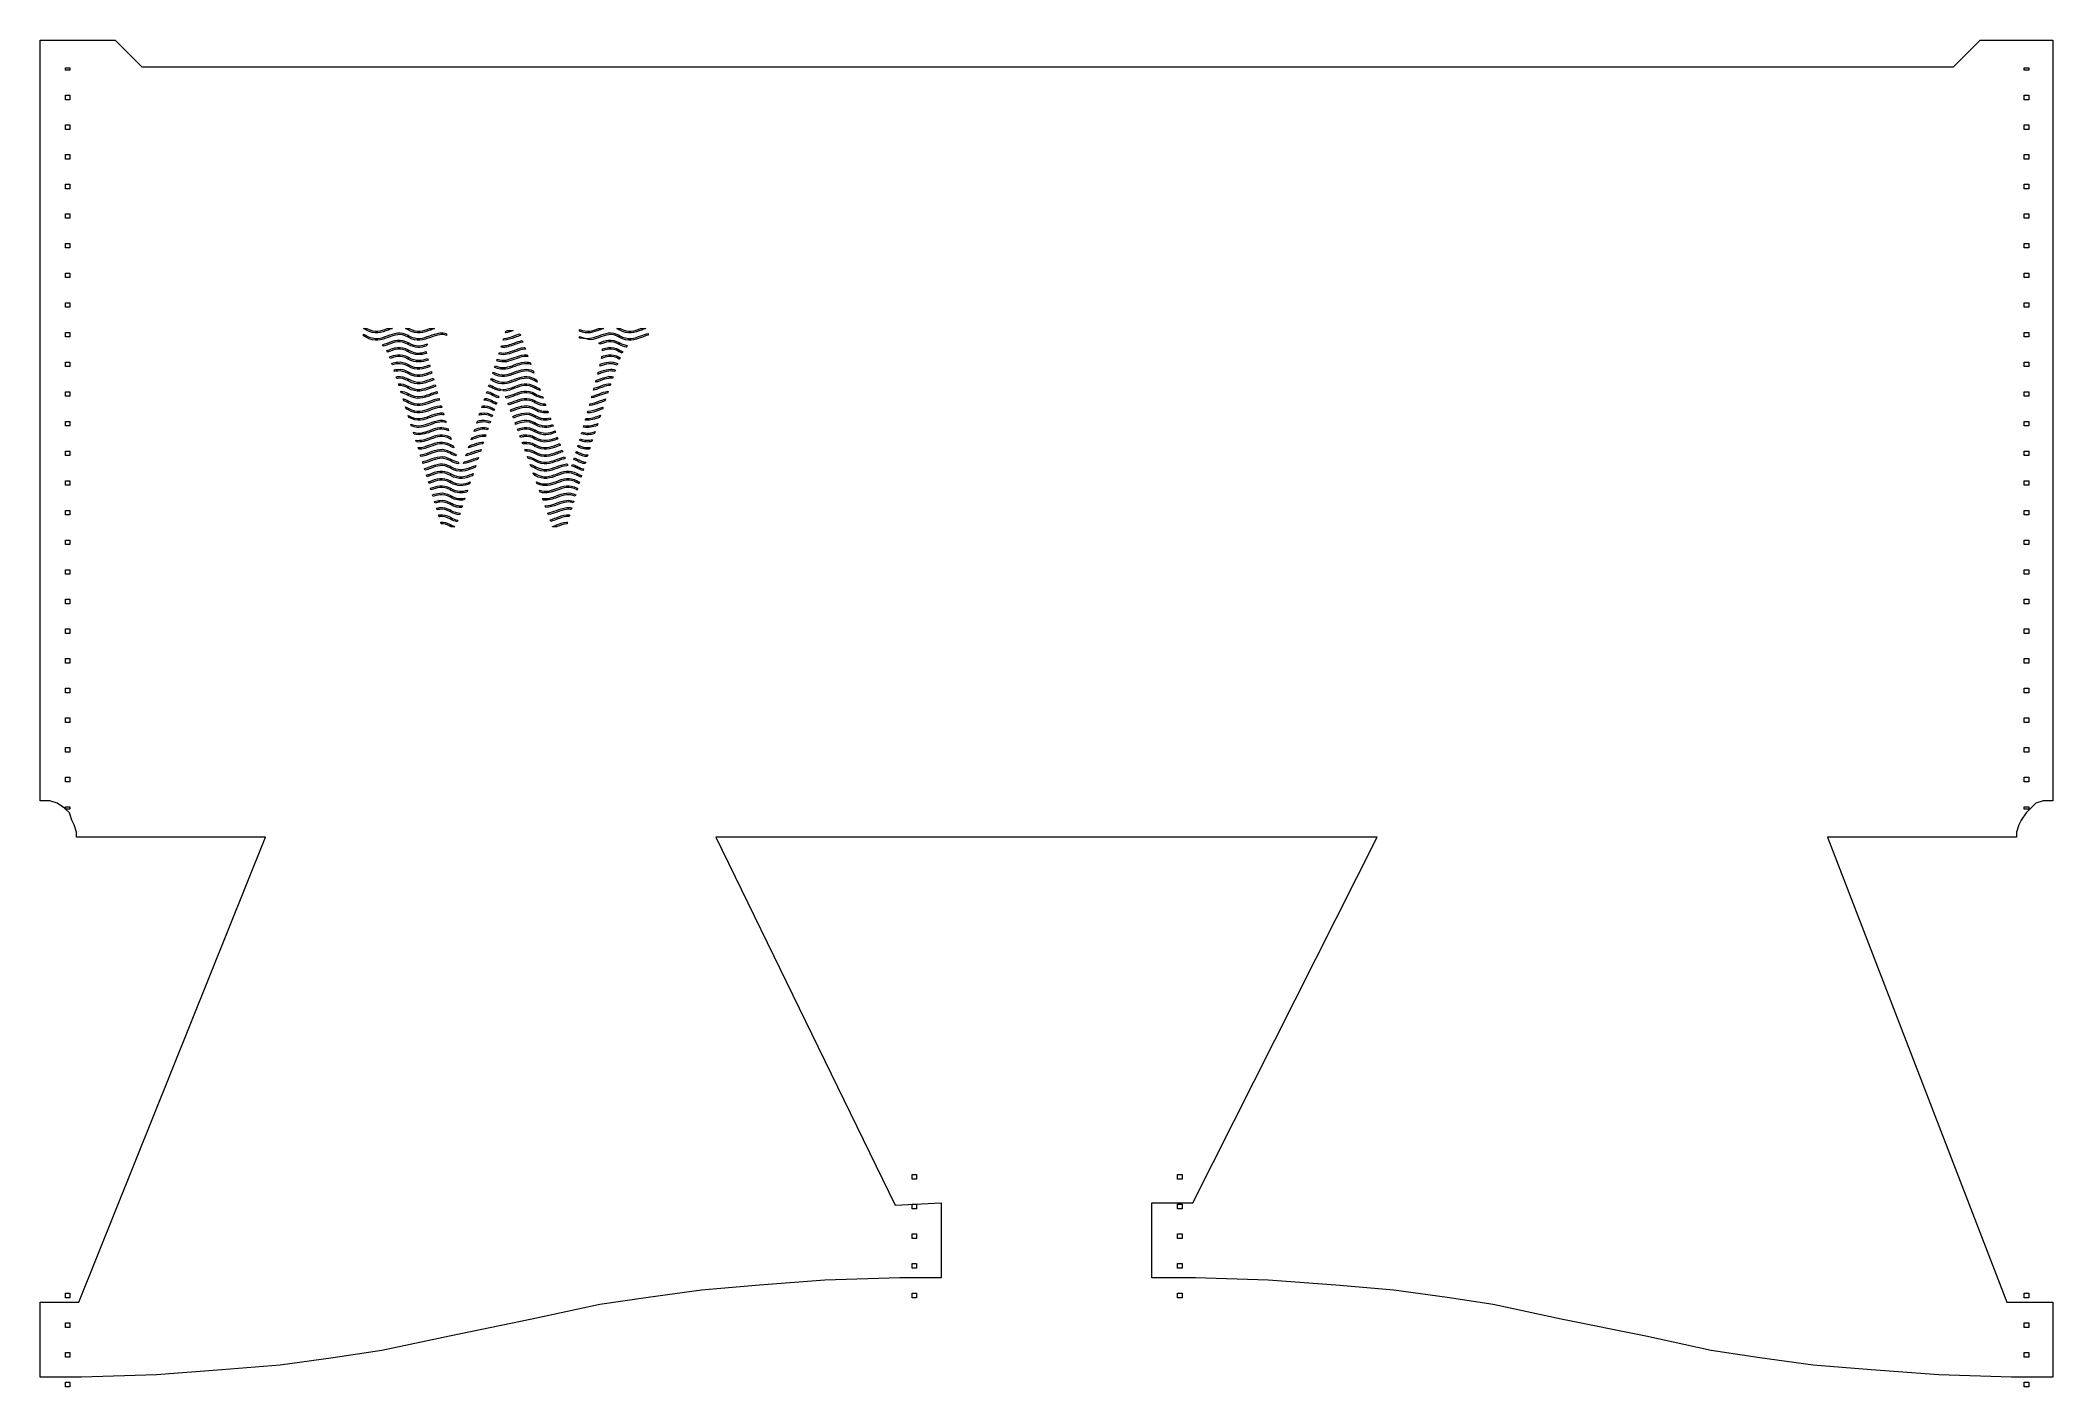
# Model space of a CAD drawing. Extents: x -34 to 186, y 96 to 243.
import ezdxf

# ---------------------------------------------------------------- set-up
doc = ezdxf.new("R2010")
doc.units = 0
doc.layers.add('LINING1', color=7, linetype='CONTINUOUS', lineweight=5, true_color=0xffffff)

# ---------------------------------------------------------------- blocks, each defined once
blk = doc.blocks.new('BLOCK_2')
at = {"layer": 'LINING1', "color": 1, "true_color": 0xff0000}
for points in [[(-30.3, 240.09), (-30.8, 240.09), (-30.8, 240.34), (-30.3, 240.34), (-30.3, 240.09)], [(183.7, 240.09), (183.2, 240.09), (183.2, 240.34), (183.7, 240.34), (183.7, 240.09)], [(-30.3, 236.85), (-30.8, 236.85), (-30.8, 237.35), (-30.3, 237.35), (-30.3, 236.85)], [(183.7, 236.85), (183.2, 236.85), (183.2, 237.35), (183.7, 237.35), (183.7, 236.85)], [(-30.3, 233.61), (-30.8, 233.61), (-30.8, 234.11), (-30.3, 234.11), (-30.3, 233.61)], [(183.7, 233.61), (183.2, 233.61), (183.2, 234.11), (183.7, 234.11), (183.7, 233.61)], [(-30.3, 230.37), (-30.8, 230.37), (-30.8, 230.87), (-30.3, 230.87), (-30.3, 230.37)], [(183.7, 230.37), (183.2, 230.37), (183.2, 230.87), (183.7, 230.87), (183.7, 230.37)], [(-30.3, 227.13), (-30.8, 227.13), (-30.8, 227.63), (-30.3, 227.63), (-30.3, 227.13)], [(183.7, 227.13), (183.2, 227.13), (183.2, 227.63), (183.7, 227.63), (183.7, 227.13)], [(-30.3, 223.89), (-30.8, 223.89), (-30.8, 224.39), (-30.3, 224.39), (-30.3, 223.89)], [(183.7, 223.89), (183.2, 223.89), (183.2, 224.39), (183.7, 224.39), (183.7, 223.89)], [(-30.3, 220.65), (-30.8, 220.65), (-30.8, 221.15), (-30.3, 221.15), (-30.3, 220.65)], [(183.7, 220.65), (183.2, 220.65), (183.2, 221.15), (183.7, 221.15), (183.7, 220.65)], [(-30.3, 217.41), (-30.8, 217.41), (-30.8, 217.91), (-30.3, 217.91), (-30.3, 217.41)], [(183.7, 217.41), (183.2, 217.41), (183.2, 217.91), (183.7, 217.91), (183.7, 217.41)], [(-30.3, 214.17), (-30.8, 214.17), (-30.8, 214.67), (-30.3, 214.67), (-30.3, 214.17)], [(183.7, 214.17), (183.2, 214.17), (183.2, 214.67), (183.7, 214.67), (183.7, 214.17)], [(-30.3, 210.93), (-30.8, 210.93), (-30.8, 211.43), (-30.3, 211.43), (-30.3, 210.93)], [(183.7, 210.93), (183.2, 210.93), (183.2, 211.43), (183.7, 211.43), (183.7, 210.93)], [(-30.3, 207.69), (-30.8, 207.69), (-30.8, 208.19), (-30.3, 208.19), (-30.3, 207.69)], [(183.7, 207.69), (183.2, 207.69), (183.2, 208.19), (183.7, 208.19), (183.7, 207.69)], [(-30.3, 204.45), (-30.8, 204.45), (-30.8, 204.95), (-30.3, 204.95), (-30.3, 204.45)], [(183.7, 204.45), (183.2, 204.45), (183.2, 204.95), (183.7, 204.95), (183.7, 204.45)], [(-30.3, 201.21), (-30.8, 201.21), (-30.8, 201.71), (-30.3, 201.71), (-30.3, 201.21)], [(183.7, 201.21), (183.2, 201.21), (183.2, 201.71), (183.7, 201.71), (183.7, 201.21)], [(-30.3, 197.97), (-30.8, 197.97), (-30.8, 198.47), (-30.3, 198.47), (-30.3, 197.97)], [(183.7, 197.97), (183.2, 197.97), (183.2, 198.47), (183.7, 198.47), (183.7, 197.97)], [(-30.3, 194.73), (-30.8, 194.73), (-30.8, 195.23), (-30.3, 195.23), (-30.3, 194.73)], [(183.7, 194.73), (183.2, 194.73), (183.2, 195.23), (183.7, 195.23), (183.7, 194.73)], [(-30.3, 191.49), (-30.8, 191.49), (-30.8, 191.99), (-30.3, 191.99), (-30.3, 191.49)], [(183.7, 191.49), (183.2, 191.49), (183.2, 191.99), (183.7, 191.99), (183.7, 191.49)], [(-30.3, 188.25), (-30.8, 188.25), (-30.8, 188.75), (-30.3, 188.75), (-30.3, 188.25)], [(183.7, 188.25), (183.2, 188.25), (183.2, 188.75), (183.7, 188.75), (183.7, 188.25)], [(-30.3, 185.01), (-30.8, 185.01), (-30.8, 185.51), (-30.3, 185.51), (-30.3, 185.01)], [(183.7, 185.01), (183.2, 185.01), (183.2, 185.51), (183.7, 185.51), (183.7, 185.01)], [(-30.3, 181.77), (-30.8, 181.77), (-30.8, 182.27), (-30.3, 182.27), (-30.3, 181.77)], [(183.7, 181.77), (183.2, 181.77), (183.2, 182.27), (183.7, 182.27), (183.7, 181.77)], [(-30.3, 178.53), (-30.8, 178.53), (-30.8, 179.03), (-30.3, 179.03), (-30.3, 178.53)], [(183.7, 178.53), (183.2, 178.53), (183.2, 179.03), (183.7, 179.03), (183.7, 178.53)], [(-30.3, 175.29), (-30.8, 175.29), (-30.8, 175.79), (-30.3, 175.79), (-30.3, 175.29)], [(183.7, 175.29), (183.2, 175.29), (183.2, 175.79), (183.7, 175.79), (183.7, 175.29)], [(-30.3, 172.05), (-30.8, 172.05), (-30.8, 172.55), (-30.3, 172.55), (-30.3, 172.05)], [(183.7, 172.05), (183.2, 172.05), (183.2, 172.55), (183.7, 172.55), (183.7, 172.05)], [(-30.3, 168.81), (-30.8, 168.81), (-30.8, 169.31), (-30.3, 169.31), (-30.3, 168.81)], [(183.7, 168.81), (183.2, 168.81), (183.2, 169.31), (183.7, 169.31), (183.7, 168.81)], [(-30.3, 165.57), (-30.8, 165.57), (-30.8, 166.07), (-30.3, 166.07), (-30.3, 165.57)], [(183.7, 165.57), (183.2, 165.57), (183.2, 166.07), (183.7, 166.07), (183.7, 165.57)], [(-30.3, 162.33), (-30.8, 162.33), (-30.8, 162.83), (-30.3, 162.83), (-30.3, 162.33)], [(183.7, 162.33), (183.2, 162.33), (183.2, 162.83), (183.7, 162.83), (183.7, 162.33)], [(-30.3, 159.34), (-30.8, 159.34), (-30.8, 159.59), (-30.3, 159.59), (-30.3, 159.34)], [(183.7, 159.34), (183.2, 159.34), (183.2, 159.59), (183.7, 159.59), (183.7, 159.34)], [(62.2, 118.93), (61.7, 118.93), (61.7, 119.43), (62.2, 119.43), (62.2, 118.93)], [(91.2, 118.93), (90.7, 118.93), (90.7, 119.43), (91.2, 119.43), (91.2, 118.93)], [(62.2, 115.69), (61.7, 115.69), (61.7, 116.19), (62.2, 116.19), (62.2, 115.69)], [(91.2, 115.69), (90.7, 115.69), (90.7, 116.19), (91.2, 116.19), (91.2, 115.69)], [(62.2, 112.45), (61.7, 112.45), (61.7, 112.95), (62.2, 112.95), (62.2, 112.45)], [(91.2, 112.45), (90.7, 112.45), (90.7, 112.95), (91.2, 112.95), (91.2, 112.45)], [(62.2, 109.21), (61.7, 109.21), (61.7, 109.71), (62.2, 109.71), (62.2, 109.21)], [(91.2, 109.21), (90.7, 109.21), (90.7, 109.71), (91.2, 109.71), (91.2, 109.21)], [(-30.3, 105.97), (-30.8, 105.97), (-30.8, 106.47), (-30.3, 106.47), (-30.3, 105.97)], [(62.2, 105.97), (61.7, 105.97), (61.7, 106.47), (62.2, 106.47), (62.2, 105.97)], [(91.2, 105.97), (90.7, 105.97), (90.7, 106.47), (91.2, 106.47), (91.2, 105.97)], [(183.7, 105.97), (183.2, 105.97), (183.2, 106.47), (183.7, 106.47), (183.7, 105.97)], [(-30.3, 102.73), (-30.8, 102.73), (-30.8, 103.23), (-30.3, 103.23), (-30.3, 102.73)], [(183.7, 102.73), (183.2, 102.73), (183.2, 103.23), (183.7, 103.23), (183.7, 102.73)], [(-30.3, 99.49), (-30.8, 99.49), (-30.8, 99.99), (-30.3, 99.99), (-30.3, 99.49)], [(183.7, 99.49), (183.2, 99.49), (183.2, 99.99), (183.7, 99.99), (183.7, 99.49)], [(-30.3, 96.25), (-30.8, 96.25), (-30.8, 96.75), (-30.3, 96.75), (-30.3, 96.25)], [(183.7, 96.25), (183.2, 96.25), (183.2, 96.75), (183.7, 96.75), (183.7, 96.25)]]:
    blk.add_lwpolyline(points, dxfattribs=at)

msp = doc.modelspace()

# ---------------------------------------------------------------- linework, layer by layer
at = {"layer": 'LINING1', "color": 1, "true_color": 0xff0000}
msp.add_lwpolyline([(186.32, 243.34), (186.32, 160.26), (186.06, 160.26), (185.26, 160.26), (184.47, 160), (183.94, 159.47), (183.41, 158.94), (182.88, 158.15), (182.62, 157.62), (182.35, 156.82), (182.35, 156.3), (161.71, 156.3), (181.29, 105.5), (186.32, 105.5), (186.32, 97.29), (181.82, 97.29), (173.88, 97.56), (166.48, 98.09), (160.13, 98.62), (154.31, 99.41), (149.01, 100.2), (141.87, 101.79), (132.61, 103.64), (125.2, 105.23), (120.17, 106.02), (114.35, 106.82), (108, 107.35), (100.6, 107.88), (92.66, 108.14), (87.9, 108.14), (87.9, 116.34), (92.39, 116.34), (112.5, 156.3), (40.27, 156.3), (59.85, 116.08), (64.88, 116.34), (64.88, 108.14), (60.38, 108.14), (52.18, 107.88), (45.03, 107.35), (38.68, 106.82), (32.86, 106.02), (27.57, 105.23), (20.16, 103.64), (11.17, 101.79), (3.76, 100.2), (-1.53, 99.41), (-7.35, 98.62), (-13.7, 98.09), (-20.85, 97.56), (-29.05, 97.29), (-33.55, 97.29), (-33.55, 105.5), (-29.32, 105.5), (-8.94, 156.3), (-29.58, 156.3), (-29.58, 156.82), (-29.84, 157.62), (-30.11, 158.15), (-30.37, 158.94), (-30.9, 159.47), (-31.7, 160), (-32.49, 160.26), (-33.28, 160.26), (-33.55, 160.26), (-33.55, 243.34), (-25.35, 243.34), (-22.44, 240.43), (175.47, 240.43), (178.38, 243.34), (186.32, 243.34)], dxfattribs=at)
at = {"layer": 'LINING1', "color": 7, "true_color": 0xffffff}
for points, knots in [([(1.77, 211.84), (1.86, 211.8), (1.94, 211.76), (2.03, 211.7), (2.03, 211.7), (2.03, 211.85), (2.03, 211.85), (2.03, 211.85), (1.77, 211.85), (1.77, 211.85), (1.77, 211.85), (1.77, 211.84), (1.77, 211.84)], [0, 0, 0, 0, 1, 1, 1, 2, 2, 2, 3, 3, 3, 4, 4, 4, 4]), ([(2.03, 211.11), (1.94, 211.15), (1.86, 211.19), (1.77, 211.23), (1.77, 211.23), (1.77, 211.04), (1.77, 211.04), (1.86, 211), (1.94, 210.96), (2.03, 210.91), (2.03, 210.91), (2.03, 211.11), (2.03, 211.11)], [0, 0, 0, 0, 1, 1, 1, 2, 2, 2, 3, 3, 3, 4, 4, 4, 4]), ([(2.03, 211.7), (2.99, 211.15), (3.76, 211.42), (4.46, 211.68), (4.61, 211.74), (4.77, 211.8), (4.92, 211.85), (4.92, 211.85), (4.36, 211.85), (4.36, 211.85), (3.69, 211.6), (3.05, 211.36), (2.13, 211.85), (2.13, 211.85), (2.03, 211.85), (2.03, 211.85), (2.03, 211.85), (2.03, 211.7), (2.03, 211.7)], [0, 0, 0, 0, 1, 1, 1, 2, 2, 2, 3, 3, 3, 4, 4, 4, 5, 5, 5, 6, 6, 6, 6]), ([(2.03, 210.91), (2.99, 210.35), (3.76, 210.62), (4.46, 210.89), (4.81, 211.02), (5.14, 211.15), (5.5, 211.18), (5.85, 211.22), (6.22, 211.16), (6.64, 210.91), (6.64, 210.91), (6.64, 211.11), (6.64, 211.11), (6.24, 211.33), (5.86, 211.41), (5.48, 211.37), (5.09, 211.33), (4.74, 211.19), (4.39, 211.06), (3.69, 210.8), (3.02, 210.54), (2.03, 211.1), (2.03, 211.1), (2.03, 210.91), (2.03, 210.91)], [0, 0, 0, 0, 1, 1, 1, 2, 2, 2, 3, 3, 3, 4, 4, 4, 5, 5, 5, 6, 6, 6, 7, 7, 7, 8, 8, 8, 8]), ([(6.64, 211.7), (6.64, 211.7), (6.64, 211.85), (6.64, 211.85), (6.64, 211.85), (6.36, 211.85), (6.36, 211.85), (6.45, 211.81), (6.55, 211.76), (6.64, 211.7)], [0, 0, 0, 0, 1, 1, 1, 2, 2, 2, 3, 3, 3, 3]), ([(6.64, 211.7), (7.6, 211.15), (8.37, 211.42), (9.07, 211.68), (9.23, 211.74), (9.38, 211.8), (9.53, 211.85), (9.53, 211.85), (8.97, 211.85), (8.97, 211.85), (8.31, 211.6), (7.66, 211.36), (6.75, 211.85), (6.75, 211.85), (6.64, 211.85), (6.64, 211.85), (6.64, 211.85), (6.64, 211.7), (6.64, 211.7)], [0, 0, 0, 0, 1, 1, 1, 2, 2, 2, 3, 3, 3, 4, 4, 4, 5, 5, 5, 6, 6, 6, 6]), ([(6.64, 210.91), (7.6, 210.35), (8.37, 210.62), (9.07, 210.89), (9.42, 211.02), (9.76, 211.15), (10.11, 211.18), (10.34, 211.21), (10.58, 211.19), (10.84, 211.1), (10.84, 211.1), (10.84, 211.29), (10.84, 211.29), (10.59, 211.37), (10.34, 211.39), (10.09, 211.37), (9.71, 211.33), (9.35, 211.19), (9, 211.06), (8.3, 210.8), (7.63, 210.54), (6.64, 211.1), (6.64, 211.1), (6.64, 210.91), (6.64, 210.91)], [0, 0, 0, 0, 1, 1, 1, 2, 2, 2, 3, 3, 3, 4, 4, 4, 5, 5, 5, 6, 6, 6, 7, 7, 7, 8, 8, 8, 8]), ([(17.09, 210.77), (17.07, 210.71), (17.06, 210.65), (17.04, 210.58), (17.49, 210.59), (17.91, 210.74), (18.3, 210.89), (18.51, 210.96), (18.71, 211.04), (18.92, 211.1), (18.89, 211.16), (18.87, 211.22), (18.85, 211.27), (18.64, 211.21), (18.43, 211.14), (18.23, 211.06), (17.86, 210.92), (17.5, 210.79), (17.09, 210.77)], [0, 0, 0, 0, 1, 1, 1, 2, 2, 2, 3, 3, 3, 4, 4, 4, 5, 5, 5, 6, 6, 6, 6]), ([(18.13, 211.62), (18.13, 211.62), (17.49, 211.62), (17.49, 211.62), (17.44, 211.61), (17.39, 211.6), (17.35, 211.59), (17.33, 211.53), (17.31, 211.46), (17.29, 211.4), (17.58, 211.43), (17.86, 211.52), (18.13, 211.62)], [0, 0, 0, 0, 1, 1, 1, 2, 2, 2, 3, 3, 3, 4, 4, 4, 4]), ([(27.53, 211.68), (27.68, 211.74), (27.84, 211.8), (27.99, 211.85), (27.99, 211.85), (27.43, 211.85), (27.43, 211.85), (26.81, 211.61), (26.2, 211.39), (25.38, 211.76), (25.38, 211.76), (25.38, 211.57), (25.38, 211.57), (26.21, 211.2), (26.89, 211.44), (27.53, 211.68)], [0, 0, 0, 0, 1, 1, 1, 2, 2, 2, 3, 3, 3, 4, 4, 4, 5, 5, 5, 5]), ([(29.71, 211.11), (29.31, 211.33), (28.93, 211.41), (28.55, 211.37), (28.16, 211.33), (27.81, 211.19), (27.46, 211.06), (26.83, 210.83), (26.22, 210.59), (25.38, 210.97), (25.38, 210.97), (25.38, 210.8), (25.38, 210.8), (25.87, 210.75), (26.28, 210.69), (26.61, 210.62), (26.93, 210.67), (27.24, 210.78), (27.53, 210.89), (27.88, 211.02), (28.21, 211.15), (28.57, 211.18), (28.92, 211.22), (29.29, 211.16), (29.71, 210.91), (29.71, 210.91), (29.71, 211.11), (29.71, 211.11)], [0, 0, 0, 0, 1, 1, 1, 2, 2, 2, 3, 3, 3, 4, 4, 4, 5, 5, 5, 6, 6, 6, 7, 7, 7, 8, 8, 8, 9, 9, 9, 9]), ([(29.71, 211.7), (29.71, 211.7), (29.71, 211.85), (29.71, 211.85), (29.71, 211.85), (29.43, 211.85), (29.43, 211.85), (29.52, 211.81), (29.62, 211.76), (29.71, 211.7)], [0, 0, 0, 0, 1, 1, 1, 2, 2, 2, 3, 3, 3, 3]), ([(29.71, 211.7), (30.67, 211.15), (31.44, 211.42), (32.14, 211.68), (32.3, 211.74), (32.45, 211.8), (32.6, 211.85), (32.6, 211.85), (32.04, 211.85), (32.04, 211.85), (31.38, 211.6), (30.73, 211.36), (29.82, 211.85), (29.82, 211.85), (29.71, 211.85), (29.71, 211.85), (29.71, 211.85), (29.71, 211.7), (29.71, 211.7)], [0, 0, 0, 0, 1, 1, 1, 2, 2, 2, 3, 3, 3, 4, 4, 4, 5, 5, 5, 6, 6, 6, 6]), ([(29.71, 211.1), (29.71, 211.1), (29.71, 210.91), (29.71, 210.91), (30.67, 210.35), (31.44, 210.62), (32.14, 210.89), (32.39, 210.98), (32.63, 211.07), (32.87, 211.13), (32.87, 211.13), (32.87, 211.32), (32.87, 211.32), (32.6, 211.26), (32.33, 211.16), (32.07, 211.06), (31.37, 210.8), (30.7, 210.54), (29.71, 211.1)], [0, 0, 0, 0, 1, 1, 1, 2, 2, 2, 3, 3, 3, 4, 4, 4, 5, 5, 5, 6, 6, 6, 6]), ([(5.5, 210.39), (5.85, 210.42), (6.22, 210.36), (6.64, 210.11), (6.64, 210.11), (6.64, 210.31), (6.64, 210.31), (6.24, 210.54), (5.86, 210.61), (5.48, 210.57), (5.09, 210.54), (4.74, 210.4), (4.39, 210.27), (4.2, 210.2), (4.01, 210.12), (3.81, 210.07), (3.86, 210.02), (3.91, 209.97), (3.96, 209.92), (4.13, 209.97), (4.29, 210.03), (4.46, 210.09), (4.81, 210.22), (5.14, 210.35), (5.5, 210.39)], [0, 0, 0, 0, 1, 1, 1, 2, 2, 2, 3, 3, 3, 4, 4, 4, 5, 5, 5, 6, 6, 6, 7, 7, 7, 8, 8, 8, 8]), ([(6.64, 209.32), (6.64, 209.32), (6.64, 209.52), (6.64, 209.52), (6.24, 209.74), (5.86, 209.82), (5.48, 209.78), (5.09, 209.74), (4.74, 209.6), (4.39, 209.47), (4.36, 209.46), (4.33, 209.45), (4.3, 209.44), (4.33, 209.38), (4.36, 209.33), (4.39, 209.27), (4.41, 209.28), (4.44, 209.29), (4.46, 209.3), (4.81, 209.43), (5.14, 209.56), (5.5, 209.59), (5.85, 209.63), (6.22, 209.57), (6.64, 209.32)], [0, 0, 0, 0, 1, 1, 1, 2, 2, 2, 3, 3, 3, 4, 4, 4, 5, 5, 5, 6, 6, 6, 7, 7, 7, 8, 8, 8, 8]), ([(6.64, 208.52), (6.64, 208.52), (6.64, 208.72), (6.64, 208.72), (6.24, 208.95), (5.86, 209.02), (5.48, 208.98), (5.18, 208.95), (4.9, 208.86), (4.62, 208.76), (4.65, 208.71), (4.67, 208.65), (4.69, 208.59), (4.96, 208.69), (5.22, 208.77), (5.5, 208.8), (5.85, 208.83), (6.22, 208.77), (6.64, 208.52)], [0, 0, 0, 0, 1, 1, 1, 2, 2, 2, 3, 3, 3, 4, 4, 4, 5, 5, 5, 6, 6, 6, 6]), ([(6.64, 210.11), (7.41, 209.67), (8.05, 209.75), (8.63, 209.94), (8.66, 210.03), (8.71, 210.11), (8.77, 210.18), (8.15, 209.96), (7.52, 209.8), (6.64, 210.31), (6.64, 210.31), (6.64, 210.11), (6.64, 210.11)], [0, 0, 0, 0, 1, 1, 1, 2, 2, 2, 3, 3, 3, 4, 4, 4, 4]), ([(6.64, 209.32), (7.41, 208.88), (8.05, 208.96), (8.64, 209.14), (8.62, 209.21), (8.61, 209.27), (8.61, 209.33), (8.04, 209.14), (7.45, 209.05), (6.64, 209.51), (6.64, 209.51), (6.64, 209.32), (6.64, 209.32)], [0, 0, 0, 0, 1, 1, 1, 2, 2, 2, 3, 3, 3, 4, 4, 4, 4]), ([(19.32, 208.98), (18.93, 208.95), (18.58, 208.81), (18.23, 208.68), (17.66, 208.46), (17.11, 208.25), (16.38, 208.49), (16.36, 208.43), (16.35, 208.37), (16.33, 208.32), (17.08, 208.06), (17.71, 208.28), (18.3, 208.5), (18.65, 208.63), (18.99, 208.76), (19.34, 208.8), (19.47, 208.81), (19.6, 208.81), (19.73, 208.79), (19.71, 208.86), (19.69, 208.92), (19.66, 208.99), (19.55, 209), (19.44, 209), (19.32, 208.98)], [0, 0, 0, 0, 1, 1, 1, 2, 2, 2, 3, 3, 3, 4, 4, 4, 5, 5, 5, 6, 6, 6, 7, 7, 7, 8, 8, 8, 8]), ([(18.23, 209.47), (17.72, 209.28), (17.23, 209.09), (16.61, 209.22), (16.59, 209.16), (16.58, 209.1), (16.56, 209.04), (17.21, 208.9), (17.77, 209.1), (18.3, 209.3), (18.65, 209.43), (18.99, 209.56), (19.34, 209.59), (19.37, 209.6), (19.41, 209.6), (19.45, 209.6), (19.43, 209.66), (19.4, 209.72), (19.38, 209.78), (19.36, 209.78), (19.34, 209.78), (19.32, 209.78), (18.93, 209.74), (18.58, 209.6), (18.23, 209.47)], [0, 0, 0, 0, 1, 1, 1, 2, 2, 2, 3, 3, 3, 4, 4, 4, 5, 5, 5, 6, 6, 6, 7, 7, 7, 8, 8, 8, 8]), ([(18.3, 210.09), (18.59, 210.2), (18.88, 210.31), (19.18, 210.36), (19.15, 210.42), (19.13, 210.48), (19.11, 210.54), (18.81, 210.48), (18.52, 210.37), (18.23, 210.27), (17.79, 210.1), (17.36, 209.94), (16.85, 209.98), (16.83, 209.92), (16.81, 209.86), (16.8, 209.8), (17.35, 209.74), (17.84, 209.92), (18.3, 210.09)], [0, 0, 0, 0, 1, 1, 1, 2, 2, 2, 3, 3, 3, 4, 4, 4, 5, 5, 5, 6, 6, 6, 6]), ([(29.71, 210.31), (29.31, 210.54), (28.93, 210.61), (28.55, 210.57), (28.17, 210.54), (27.82, 210.4), (27.48, 210.27), (27.54, 210.23), (27.59, 210.18), (27.63, 210.13), (27.95, 210.25), (28.25, 210.36), (28.57, 210.39), (28.92, 210.42), (29.29, 210.36), (29.71, 210.11), (29.71, 210.11), (29.71, 210.31), (29.71, 210.31)], [0, 0, 0, 0, 1, 1, 1, 2, 2, 2, 3, 3, 3, 4, 4, 4, 5, 5, 5, 6, 6, 6, 6]), ([(29.71, 208.72), (29.31, 208.95), (28.93, 209.02), (28.55, 208.98), (28.29, 208.96), (28.05, 208.89), (27.82, 208.81), (27.81, 208.74), (27.79, 208.67), (27.78, 208.59), (28.04, 208.69), (28.3, 208.77), (28.57, 208.8), (28.92, 208.83), (29.29, 208.77), (29.71, 208.52), (29.71, 208.52), (29.71, 208.72), (29.71, 208.72)], [0, 0, 0, 0, 1, 1, 1, 2, 2, 2, 3, 3, 3, 4, 4, 4, 5, 5, 5, 6, 6, 6, 6]), ([(29.71, 209.52), (29.31, 209.74), (28.93, 209.82), (28.55, 209.78), (28.31, 209.76), (28.08, 209.69), (27.86, 209.62), (27.87, 209.55), (27.87, 209.49), (27.87, 209.42), (28.1, 209.5), (28.33, 209.57), (28.57, 209.59), (28.92, 209.63), (29.29, 209.57), (29.71, 209.32), (29.71, 209.32), (29.71, 209.52), (29.71, 209.52)], [0, 0, 0, 0, 1, 1, 1, 2, 2, 2, 3, 3, 3, 4, 4, 4, 5, 5, 5, 6, 6, 6, 6]), ([(29.71, 210.31), (29.71, 210.31), (29.71, 210.11), (29.71, 210.11), (29.98, 209.96), (30.23, 209.87), (30.47, 209.83), (30.52, 209.88), (30.57, 209.94), (30.62, 209.99), (30.35, 210.02), (30.05, 210.12), (29.71, 210.31)], [0, 0, 0, 0, 1, 1, 1, 2, 2, 2, 3, 3, 3, 4, 4, 4, 4]), ([(29.71, 209.51), (29.71, 209.51), (29.71, 209.32), (29.71, 209.32), (29.82, 209.26), (29.92, 209.21), (30.03, 209.17), (30.05, 209.22), (30.08, 209.27), (30.11, 209.32), (29.99, 209.37), (29.85, 209.43), (29.71, 209.51)], [0, 0, 0, 0, 1, 1, 1, 2, 2, 2, 3, 3, 3, 4, 4, 4, 4]), ([(6.64, 207.73), (6.64, 207.73), (6.64, 207.93), (6.64, 207.93), (6.24, 208.15), (5.86, 208.23), (5.48, 208.19), (5.27, 208.17), (5.07, 208.12), (4.88, 208.06), (4.9, 208), (4.92, 207.94), (4.94, 207.88), (5.12, 207.94), (5.31, 207.98), (5.5, 208), (5.85, 208.04), (6.22, 207.98), (6.64, 207.73)], [0, 0, 0, 0, 1, 1, 1, 2, 2, 2, 3, 3, 3, 4, 4, 4, 5, 5, 5, 6, 6, 6, 6]), ([(6.64, 206.94), (6.64, 206.94), (6.64, 207.13), (6.64, 207.13), (6.24, 207.36), (5.86, 207.43), (5.48, 207.39), (5.35, 207.38), (5.23, 207.36), (5.11, 207.33), (5.13, 207.27), (5.15, 207.21), (5.16, 207.15), (5.27, 207.17), (5.38, 207.2), (5.5, 207.21), (5.85, 207.24), (6.22, 207.18), (6.64, 206.94)], [0, 0, 0, 0, 1, 1, 1, 2, 2, 2, 3, 3, 3, 4, 4, 4, 5, 5, 5, 6, 6, 6, 6]), ([(6.64, 208.52), (7.49, 208.03), (8.19, 208.19), (8.82, 208.41), (8.82, 208.42), (8.81, 208.43), (8.81, 208.44), (8.8, 208.49), (8.78, 208.54), (8.77, 208.59), (8.15, 208.37), (7.52, 208.21), (6.64, 208.72), (6.64, 208.72), (6.64, 208.52), (6.64, 208.52)], [0, 0, 0, 0, 1, 1, 1, 2, 2, 2, 3, 3, 3, 4, 4, 4, 5, 5, 5, 5]), ([(6.64, 207.73), (7.58, 207.19), (8.34, 207.43), (9.02, 207.69), (9.01, 207.75), (8.99, 207.81), (8.97, 207.87), (8.28, 207.61), (7.62, 207.36), (6.64, 207.92), (6.64, 207.92), (6.64, 207.73), (6.64, 207.73)], [0, 0, 0, 0, 1, 1, 1, 2, 2, 2, 3, 3, 3, 4, 4, 4, 4]), ([(6.64, 206.93), (7.6, 206.38), (8.37, 206.65), (9.07, 206.91), (9.12, 206.93), (9.18, 206.95), (9.23, 206.97), (9.21, 207.03), (9.19, 207.09), (9.18, 207.15), (9.12, 207.13), (9.06, 207.11), (9, 207.09), (8.3, 206.83), (7.63, 206.56), (6.64, 207.13), (6.64, 207.13), (6.64, 206.93), (6.64, 206.93)], [0, 0, 0, 0, 1, 1, 1, 2, 2, 2, 3, 3, 3, 4, 4, 4, 5, 5, 5, 6, 6, 6, 6]), ([(19.32, 207.39), (18.93, 207.36), (18.58, 207.22), (18.23, 207.09), (17.55, 206.83), (16.89, 206.57), (15.94, 207.09), (15.92, 207.04), (15.91, 206.98), (15.89, 206.93), (16.84, 206.38), (17.6, 206.65), (18.3, 206.91), (18.65, 207.04), (18.99, 207.17), (19.34, 207.21), (19.66, 207.24), (20, 207.19), (20.38, 206.99), (20.35, 207.07), (20.32, 207.15), (20.29, 207.23), (19.96, 207.38), (19.64, 207.43), (19.32, 207.39)], [0, 0, 0, 0, 1, 1, 1, 2, 2, 2, 3, 3, 3, 4, 4, 4, 5, 5, 5, 6, 6, 6, 7, 7, 7, 8, 8, 8, 8]), ([(19.32, 208.19), (18.93, 208.15), (18.58, 208.01), (18.23, 207.88), (17.6, 207.65), (17, 207.41), (16.16, 207.78), (16.14, 207.72), (16.12, 207.67), (16.11, 207.61), (16.96, 207.22), (17.66, 207.46), (18.3, 207.71), (18.65, 207.84), (18.99, 207.97), (19.34, 208), (19.56, 208.02), (19.79, 208.01), (20.04, 207.93), (20.01, 208), (19.99, 208.07), (19.97, 208.14), (19.75, 208.2), (19.54, 208.21), (19.32, 208.19)], [0, 0, 0, 0, 1, 1, 1, 2, 2, 2, 3, 3, 3, 4, 4, 4, 5, 5, 5, 6, 6, 6, 7, 7, 7, 8, 8, 8, 8]), ([(28.55, 207.39), (28.16, 207.36), (27.81, 207.22), (27.46, 207.09), (27.45, 207.08), (27.43, 207.08), (27.42, 207.07), (27.4, 207), (27.38, 206.93), (27.36, 206.85), (27.42, 206.87), (27.47, 206.89), (27.53, 206.91), (27.88, 207.04), (28.21, 207.17), (28.57, 207.21), (28.78, 207.23), (29, 207.21), (29.23, 207.15), (29.25, 207.21), (29.27, 207.26), (29.29, 207.32), (29.04, 207.4), (28.8, 207.42), (28.55, 207.39)], [0, 0, 0, 0, 1, 1, 1, 2, 2, 2, 3, 3, 3, 4, 4, 4, 5, 5, 5, 6, 6, 6, 7, 7, 7, 8, 8, 8, 8]), ([(28.55, 208.19), (28.23, 208.16), (27.93, 208.06), (27.64, 207.95), (27.62, 207.88), (27.6, 207.8), (27.58, 207.73), (27.91, 207.85), (28.23, 207.97), (28.57, 208), (28.85, 208.03), (29.15, 208), (29.48, 207.85), (29.5, 207.91), (29.52, 207.96), (29.53, 208.02), (29.2, 208.17), (28.88, 208.22), (28.55, 208.19)], [0, 0, 0, 0, 1, 1, 1, 2, 2, 2, 3, 3, 3, 4, 4, 4, 5, 5, 5, 6, 6, 6, 6]), ([(29.71, 208.72), (29.71, 208.72), (29.71, 208.52), (29.71, 208.52), (29.72, 208.52), (29.72, 208.52), (29.73, 208.52), (29.75, 208.57), (29.77, 208.63), (29.79, 208.68), (29.77, 208.69), (29.74, 208.7), (29.71, 208.72)], [0, 0, 0, 0, 1, 1, 1, 2, 2, 2, 3, 3, 3, 4, 4, 4, 4]), ([(6.64, 206.14), (6.64, 206.14), (6.64, 206.34), (6.64, 206.34), (6.24, 206.56), (5.86, 206.64), (5.48, 206.6), (5.43, 206.59), (5.39, 206.59), (5.34, 206.58), (5.36, 206.52), (5.38, 206.46), (5.4, 206.4), (5.43, 206.4), (5.46, 206.41), (5.5, 206.41), (5.85, 206.45), (6.22, 206.39), (6.64, 206.14)], [0, 0, 0, 0, 1, 1, 1, 2, 2, 2, 3, 3, 3, 4, 4, 4, 5, 5, 5, 6, 6, 6, 6]), ([(6.64, 205.54), (6.27, 205.75), (5.93, 205.83), (5.58, 205.81), (5.6, 205.75), (5.62, 205.69), (5.64, 205.63), (5.95, 205.63), (6.28, 205.56), (6.64, 205.34), (6.64, 205.34), (6.64, 205.54), (6.64, 205.54)], [0, 0, 0, 0, 1, 1, 1, 2, 2, 2, 3, 3, 3, 4, 4, 4, 4]), ([(6.64, 204.75), (6.36, 204.9), (6.1, 204.98), (5.84, 205.01), (5.86, 204.95), (5.88, 204.88), (5.9, 204.82), (6.13, 204.79), (6.37, 204.71), (6.64, 204.55), (6.64, 204.55), (6.64, 204.75), (6.64, 204.75)], [0, 0, 0, 0, 1, 1, 1, 2, 2, 2, 3, 3, 3, 4, 4, 4, 4]), ([(6.64, 206.14), (7.6, 205.58), (8.37, 205.85), (9.07, 206.12), (9.19, 206.16), (9.31, 206.21), (9.44, 206.25), (9.42, 206.31), (9.4, 206.37), (9.38, 206.43), (9.26, 206.39), (9.13, 206.34), (9, 206.29), (8.3, 206.03), (7.63, 205.77), (6.64, 206.34), (6.64, 206.34), (6.64, 206.14), (6.64, 206.14)], [0, 0, 0, 0, 1, 1, 1, 2, 2, 2, 3, 3, 3, 4, 4, 4, 5, 5, 5, 6, 6, 6, 6]), ([(6.64, 205.34), (7.6, 204.79), (8.37, 205.06), (9.07, 205.32), (9.26, 205.39), (9.45, 205.46), (9.64, 205.52), (9.63, 205.58), (9.61, 205.64), (9.59, 205.7), (9.39, 205.64), (9.2, 205.57), (9, 205.5), (8.3, 205.24), (7.63, 204.97), (6.64, 205.54), (6.64, 205.54), (6.64, 205.34), (6.64, 205.34)], [0, 0, 0, 0, 1, 1, 1, 2, 2, 2, 3, 3, 3, 4, 4, 4, 5, 5, 5, 6, 6, 6, 6]), ([(6.64, 204.55), (7.6, 203.99), (8.37, 204.26), (9.07, 204.52), (9.34, 204.62), (9.59, 204.72), (9.86, 204.78), (9.84, 204.84), (9.82, 204.9), (9.8, 204.96), (9.53, 204.9), (9.26, 204.8), (9, 204.7), (8.3, 204.44), (7.63, 204.18), (6.64, 204.74), (6.64, 204.74), (6.64, 204.55), (6.64, 204.55)], [0, 0, 0, 0, 1, 1, 1, 2, 2, 2, 3, 3, 3, 4, 4, 4, 5, 5, 5, 6, 6, 6, 6]), ([(15.87, 204.75), (15.66, 204.86), (15.46, 204.94), (15.26, 204.98), (15.25, 204.92), (15.23, 204.86), (15.21, 204.8), (15.42, 204.77), (15.64, 204.69), (15.87, 204.55), (15.87, 204.55), (15.87, 204.75), (15.87, 204.75)], [0, 0, 0, 0, 1, 1, 1, 2, 2, 2, 3, 3, 3, 4, 4, 4, 4]), ([(15.87, 205.54), (15.74, 205.61), (15.62, 205.67), (15.5, 205.71), (15.48, 205.65), (15.46, 205.6), (15.44, 205.54), (15.58, 205.49), (15.72, 205.43), (15.87, 205.34), (15.87, 205.34), (15.87, 205.54), (15.87, 205.54)], [0, 0, 0, 0, 1, 1, 1, 2, 2, 2, 3, 3, 3, 4, 4, 4, 4]), ([(15.87, 206.34), (15.82, 206.36), (15.77, 206.39), (15.72, 206.41), (15.71, 206.36), (15.69, 206.3), (15.67, 206.24), (15.74, 206.21), (15.8, 206.18), (15.87, 206.14), (15.87, 206.14), (15.87, 206.34), (15.87, 206.34)], [0, 0, 0, 0, 1, 1, 1, 2, 2, 2, 3, 3, 3, 4, 4, 4, 4]), ([(20.49, 206.34), (20.08, 206.56), (19.71, 206.64), (19.32, 206.6), (18.93, 206.56), (18.58, 206.42), (18.23, 206.29), (17.53, 206.03), (16.86, 205.77), (15.87, 206.34), (15.87, 206.34), (15.87, 206.14), (15.87, 206.14), (16.83, 205.58), (17.6, 205.85), (18.3, 206.12), (18.65, 206.25), (18.99, 206.38), (19.34, 206.41), (19.69, 206.45), (20.06, 206.39), (20.49, 206.14), (20.49, 206.14), (20.49, 206.34), (20.49, 206.34)], [0, 0, 0, 0, 1, 1, 1, 2, 2, 2, 3, 3, 3, 4, 4, 4, 5, 5, 5, 6, 6, 6, 7, 7, 7, 8, 8, 8, 8]), ([(15.87, 205.54), (15.87, 205.54), (15.87, 205.34), (15.87, 205.34), (16.18, 205.17), (16.47, 205.07), (16.75, 205.04), (16.77, 205.1), (16.78, 205.16), (16.8, 205.21), (16.52, 205.25), (16.22, 205.34), (15.87, 205.54)], [0, 0, 0, 0, 1, 1, 1, 2, 2, 2, 3, 3, 3, 4, 4, 4, 4]), ([(15.87, 204.55), (16.09, 204.42), (16.3, 204.34), (16.5, 204.29), (16.52, 204.35), (16.54, 204.41), (16.55, 204.46), (16.34, 204.51), (16.12, 204.6), (15.87, 204.74), (15.87, 204.74), (15.87, 204.55), (15.87, 204.55)], [0, 0, 0, 0, 1, 1, 1, 2, 2, 2, 3, 3, 3, 4, 4, 4, 4]), ([(20.49, 205.54), (20.08, 205.77), (19.71, 205.84), (19.32, 205.8), (18.93, 205.77), (18.58, 205.63), (18.23, 205.5), (17.83, 205.35), (17.44, 205.2), (17, 205.2), (17.02, 205.14), (17.05, 205.08), (17.07, 205.02), (17.51, 205.03), (17.91, 205.18), (18.3, 205.32), (18.65, 205.45), (18.99, 205.58), (19.34, 205.62), (19.69, 205.65), (20.06, 205.59), (20.49, 205.34), (20.49, 205.34), (20.49, 205.54), (20.49, 205.54)], [0, 0, 0, 0, 1, 1, 1, 2, 2, 2, 3, 3, 3, 4, 4, 4, 5, 5, 5, 6, 6, 6, 7, 7, 7, 8, 8, 8, 8]), ([(20.49, 204.75), (20.08, 204.97), (19.71, 205.05), (19.32, 205.01), (18.93, 204.97), (18.58, 204.83), (18.23, 204.7), (17.92, 204.59), (17.62, 204.47), (17.29, 204.43), (17.31, 204.37), (17.33, 204.31), (17.35, 204.25), (17.68, 204.3), (18, 204.41), (18.3, 204.52), (18.65, 204.66), (18.99, 204.79), (19.34, 204.82), (19.69, 204.86), (20.06, 204.8), (20.49, 204.55), (20.49, 204.55), (20.49, 204.75), (20.49, 204.75)], [0, 0, 0, 0, 1, 1, 1, 2, 2, 2, 3, 3, 3, 4, 4, 4, 5, 5, 5, 6, 6, 6, 7, 7, 7, 8, 8, 8, 8]), ([(20.49, 206.34), (20.49, 206.34), (20.49, 206.14), (20.49, 206.14), (20.57, 206.09), (20.65, 206.05), (20.73, 206.01), (20.71, 206.09), (20.68, 206.17), (20.65, 206.25), (20.6, 206.28), (20.54, 206.3), (20.49, 206.34)], [0, 0, 0, 0, 1, 1, 1, 2, 2, 2, 3, 3, 3, 4, 4, 4, 4]), ([(20.49, 205.54), (20.49, 205.54), (20.49, 205.34), (20.49, 205.34), (20.69, 205.23), (20.88, 205.15), (21.07, 205.1), (21.04, 205.17), (21.01, 205.24), (20.99, 205.31), (20.83, 205.36), (20.66, 205.44), (20.49, 205.54)], [0, 0, 0, 0, 1, 1, 1, 2, 2, 2, 3, 3, 3, 4, 4, 4, 4]), ([(20.49, 204.74), (20.49, 204.74), (20.49, 204.55), (20.49, 204.55), (20.8, 204.37), (21.1, 204.27), (21.38, 204.24), (21.35, 204.31), (21.33, 204.37), (21.31, 204.43), (21.06, 204.48), (20.79, 204.57), (20.49, 204.74)], [0, 0, 0, 0, 1, 1, 1, 2, 2, 2, 3, 3, 3, 4, 4, 4, 4]), ([(26.73, 204.47), (26.72, 204.4), (26.7, 204.33), (26.68, 204.27), (26.98, 204.32), (27.26, 204.42), (27.53, 204.52), (27.83, 204.64), (28.13, 204.75), (28.43, 204.8), (28.45, 204.87), (28.48, 204.94), (28.5, 205), (28.13, 204.96), (27.79, 204.83), (27.46, 204.7), (27.22, 204.61), (26.98, 204.52), (26.73, 204.47)], [0, 0, 0, 0, 1, 1, 1, 2, 2, 2, 3, 3, 3, 4, 4, 4, 5, 5, 5, 6, 6, 6, 6]), ([(28.55, 205.8), (28.16, 205.77), (27.81, 205.63), (27.46, 205.5), (27.29, 205.44), (27.13, 205.37), (26.96, 205.32), (26.94, 205.25), (26.93, 205.18), (26.91, 205.11), (27.12, 205.17), (27.33, 205.24), (27.53, 205.32), (27.88, 205.45), (28.21, 205.58), (28.57, 205.62), (28.61, 205.62), (28.66, 205.62), (28.71, 205.63), (28.73, 205.69), (28.75, 205.75), (28.77, 205.81), (28.7, 205.81), (28.62, 205.81), (28.55, 205.8)], [0, 0, 0, 0, 1, 1, 1, 2, 2, 2, 3, 3, 3, 4, 4, 4, 5, 5, 5, 6, 6, 6, 7, 7, 7, 8, 8, 8, 8]), ([(28.55, 206.6), (28.16, 206.56), (27.81, 206.42), (27.46, 206.29), (27.37, 206.26), (27.28, 206.23), (27.19, 206.19), (27.17, 206.12), (27.15, 206.05), (27.14, 205.98), (27.27, 206.02), (27.4, 206.07), (27.53, 206.12), (27.88, 206.25), (28.21, 206.38), (28.57, 206.41), (28.7, 206.43), (28.83, 206.43), (28.97, 206.41), (28.99, 206.47), (29.01, 206.53), (29.03, 206.58), (28.87, 206.61), (28.71, 206.62), (28.55, 206.6)], [0, 0, 0, 0, 1, 1, 1, 2, 2, 2, 3, 3, 3, 4, 4, 4, 5, 5, 5, 6, 6, 6, 7, 7, 7, 8, 8, 8, 8]), ([(6.64, 203.95), (6.46, 204.06), (6.27, 204.13), (6.1, 204.17), (6.12, 204.1), (6.14, 204.04), (6.16, 203.97), (6.31, 203.92), (6.47, 203.85), (6.64, 203.76), (6.64, 203.76), (6.64, 203.95), (6.64, 203.95)], [0, 0, 0, 0, 1, 1, 1, 2, 2, 2, 3, 3, 3, 4, 4, 4, 4]), ([(6.64, 203.16), (6.55, 203.21), (6.46, 203.25), (6.37, 203.29), (6.4, 203.21), (6.42, 203.14), (6.44, 203.07), (6.51, 203.03), (6.57, 203), (6.64, 202.96), (6.64, 202.96), (6.64, 203.16), (6.64, 203.16)], [0, 0, 0, 0, 1, 1, 1, 2, 2, 2, 3, 3, 3, 4, 4, 4, 4]), ([(6.64, 203.75), (7.6, 203.2), (8.37, 203.47), (9.07, 203.73), (9.41, 203.86), (9.74, 203.98), (10.08, 204.02), (10.06, 204.08), (10.04, 204.14), (10.03, 204.2), (9.67, 204.16), (9.33, 204.03), (9, 203.91), (8.3, 203.65), (7.63, 203.38), (6.64, 203.95), (6.64, 203.95), (6.64, 203.75), (6.64, 203.75)], [0, 0, 0, 0, 1, 1, 1, 2, 2, 2, 3, 3, 3, 4, 4, 4, 5, 5, 5, 6, 6, 6, 6]), ([(6.64, 202.96), (7.6, 202.4), (8.37, 202.67), (9.07, 202.94), (9.42, 203.07), (9.76, 203.2), (10.11, 203.23), (10.18, 203.24), (10.24, 203.24), (10.31, 203.24), (10.29, 203.3), (10.27, 203.37), (10.25, 203.43), (10.2, 203.43), (10.15, 203.42), (10.09, 203.42), (9.71, 203.38), (9.35, 203.24), (9, 203.11), (8.3, 202.85), (7.63, 202.59), (6.64, 203.15), (6.64, 203.15), (6.64, 202.96), (6.64, 202.96)], [0, 0, 0, 0, 1, 1, 1, 2, 2, 2, 3, 3, 3, 4, 4, 4, 5, 5, 5, 6, 6, 6, 7, 7, 7, 8, 8, 8, 8]), ([(9.07, 202.14), (9.42, 202.27), (9.76, 202.4), (10.11, 202.44), (10.25, 202.45), (10.39, 202.45), (10.54, 202.43), (10.52, 202.49), (10.51, 202.56), (10.49, 202.62), (10.36, 202.64), (10.22, 202.64), (10.09, 202.62), (9.71, 202.59), (9.35, 202.45), (9, 202.32), (8.31, 202.06), (7.64, 201.79), (6.66, 202.35), (6.69, 202.27), (6.71, 202.19), (6.73, 202.12), (7.65, 201.63), (8.39, 201.89), (9.07, 202.14)], [0, 0, 0, 0, 1, 1, 1, 2, 2, 2, 3, 3, 3, 4, 4, 4, 5, 5, 5, 6, 6, 6, 7, 7, 7, 8, 8, 8, 8]), ([(15.8, 202.2), (15.82, 202.26), (15.84, 202.31), (15.86, 202.37), (15.45, 202.59), (15.09, 202.66), (14.71, 202.62), (14.63, 202.62), (14.56, 202.6), (14.49, 202.59), (14.47, 202.52), (14.44, 202.45), (14.42, 202.38), (14.52, 202.41), (14.62, 202.43), (14.73, 202.44), (15.06, 202.47), (15.41, 202.42), (15.8, 202.2)], [0, 0, 0, 0, 1, 1, 1, 2, 2, 2, 3, 3, 3, 4, 4, 4, 5, 5, 5, 6, 6, 6, 6]), ([(15.87, 202.96), (15.87, 202.96), (15.87, 203.16), (15.87, 203.16), (15.48, 203.37), (15.13, 203.45), (14.76, 203.42), (14.74, 203.36), (14.72, 203.29), (14.7, 203.23), (14.71, 203.23), (14.72, 203.23), (14.73, 203.23), (15.08, 203.27), (15.45, 203.21), (15.87, 202.96)], [0, 0, 0, 0, 1, 1, 1, 2, 2, 2, 3, 3, 3, 4, 4, 4, 5, 5, 5, 5]), ([(15.87, 203.95), (15.57, 204.12), (15.3, 204.2), (15.02, 204.22), (15, 204.16), (14.98, 204.1), (14.96, 204.04), (15.24, 204.03), (15.54, 203.95), (15.87, 203.76), (15.87, 203.76), (15.87, 203.95), (15.87, 203.95)], [0, 0, 0, 0, 1, 1, 1, 2, 2, 2, 3, 3, 3, 4, 4, 4, 4]), ([(15.87, 203.75), (16, 203.68), (16.13, 203.62), (16.26, 203.57), (16.28, 203.63), (16.3, 203.69), (16.32, 203.74), (16.17, 203.79), (16.03, 203.86), (15.87, 203.95), (15.87, 203.95), (15.87, 203.75), (15.87, 203.75)], [0, 0, 0, 0, 1, 1, 1, 2, 2, 2, 3, 3, 3, 4, 4, 4, 4]), ([(15.87, 202.96), (15.92, 202.93), (15.98, 202.9), (16.03, 202.88), (16.05, 202.93), (16.06, 202.99), (16.08, 203.04), (16.01, 203.08), (15.94, 203.11), (15.87, 203.15), (15.87, 203.15), (15.87, 202.96), (15.87, 202.96)], [0, 0, 0, 0, 1, 1, 1, 2, 2, 2, 3, 3, 3, 4, 4, 4, 4]), ([(20.49, 203.95), (20.08, 204.18), (19.71, 204.25), (19.32, 204.21), (18.93, 204.18), (18.58, 204.04), (18.23, 203.91), (18.01, 203.82), (17.79, 203.74), (17.56, 203.68), (17.58, 203.62), (17.6, 203.57), (17.62, 203.51), (17.86, 203.57), (18.08, 203.65), (18.3, 203.73), (18.65, 203.86), (18.99, 203.99), (19.34, 204.03), (19.69, 204.06), (20.06, 204), (20.49, 203.76), (20.49, 203.76), (20.49, 203.95), (20.49, 203.95)], [0, 0, 0, 0, 1, 1, 1, 2, 2, 2, 3, 3, 3, 4, 4, 4, 5, 5, 5, 6, 6, 6, 7, 7, 7, 8, 8, 8, 8]), ([(20.49, 203.16), (20.08, 203.38), (19.71, 203.46), (19.32, 203.42), (18.93, 203.38), (18.58, 203.24), (18.23, 203.11), (18.09, 203.06), (17.96, 203.01), (17.82, 202.96), (17.84, 202.91), (17.86, 202.85), (17.88, 202.79), (18.02, 202.83), (18.16, 202.88), (18.3, 202.94), (18.65, 203.07), (18.99, 203.2), (19.34, 203.23), (19.69, 203.27), (20.06, 203.21), (20.49, 202.96), (20.49, 202.96), (20.49, 203.16), (20.49, 203.16)], [0, 0, 0, 0, 1, 1, 1, 2, 2, 2, 3, 3, 3, 4, 4, 4, 5, 5, 5, 6, 6, 6, 7, 7, 7, 8, 8, 8, 8]), ([(20.49, 202.36), (20.08, 202.59), (19.71, 202.66), (19.32, 202.62), (18.93, 202.59), (18.58, 202.45), (18.23, 202.32), (18.18, 202.3), (18.13, 202.28), (18.08, 202.26), (18.1, 202.2), (18.12, 202.14), (18.14, 202.08), (18.19, 202.1), (18.25, 202.12), (18.3, 202.14), (18.65, 202.27), (18.99, 202.4), (19.34, 202.44), (19.69, 202.47), (20.06, 202.41), (20.49, 202.17), (20.49, 202.17), (20.49, 202.36), (20.49, 202.36)], [0, 0, 0, 0, 1, 1, 1, 2, 2, 2, 3, 3, 3, 4, 4, 4, 5, 5, 5, 6, 6, 6, 7, 7, 7, 8, 8, 8, 8]), ([(20.49, 203.95), (20.49, 203.95), (20.49, 203.75), (20.49, 203.75), (20.92, 203.51), (21.31, 203.42), (21.67, 203.43), (21.65, 203.49), (21.63, 203.55), (21.61, 203.61), (21.27, 203.62), (20.91, 203.71), (20.49, 203.95)], [0, 0, 0, 0, 1, 1, 1, 2, 2, 2, 3, 3, 3, 4, 4, 4, 4]), ([(20.49, 203.15), (20.49, 203.15), (20.49, 202.96), (20.49, 202.96), (21.03, 202.64), (21.51, 202.6), (21.96, 202.66), (21.93, 202.72), (21.91, 202.78), (21.89, 202.83), (21.48, 202.78), (21.03, 202.84), (20.49, 203.15)], [0, 0, 0, 0, 1, 1, 1, 2, 2, 2, 3, 3, 3, 4, 4, 4, 4]), ([(20.49, 202.36), (20.49, 202.36), (20.49, 202.16), (20.49, 202.16), (21.14, 201.78), (21.71, 201.79), (22.23, 201.92), (22.21, 201.97), (22.19, 202.03), (22.16, 202.09), (21.68, 201.97), (21.16, 201.97), (20.49, 202.36)], [0, 0, 0, 0, 1, 1, 1, 2, 2, 2, 3, 3, 3, 4, 4, 4, 4]), ([(26.06, 202.03), (26.05, 201.97), (26.03, 201.91), (26.01, 201.85), (26.57, 201.79), (27.06, 201.97), (27.53, 202.14), (27.54, 202.15), (27.56, 202.15), (27.57, 202.16), (27.6, 202.23), (27.62, 202.31), (27.65, 202.39), (27.58, 202.36), (27.52, 202.34), (27.46, 202.32), (27.01, 202.15), (26.58, 201.98), (26.06, 202.03)], [0, 0, 0, 0, 1, 1, 1, 2, 2, 2, 3, 3, 3, 4, 4, 4, 5, 5, 5, 6, 6, 6, 6]), ([(26.28, 202.82), (26.27, 202.76), (26.25, 202.7), (26.23, 202.63), (26.7, 202.63), (27.12, 202.78), (27.53, 202.94), (27.64, 202.98), (27.75, 203.02), (27.86, 203.06), (27.89, 203.13), (27.91, 203.21), (27.93, 203.28), (27.77, 203.23), (27.62, 203.17), (27.46, 203.11), (27.08, 202.97), (26.7, 202.83), (26.28, 202.82)], [0, 0, 0, 0, 1, 1, 1, 2, 2, 2, 3, 3, 3, 4, 4, 4, 5, 5, 5, 6, 6, 6, 6]), ([(26.51, 203.63), (26.49, 203.57), (26.47, 203.5), (26.45, 203.44), (26.84, 203.48), (27.19, 203.6), (27.53, 203.73), (27.74, 203.81), (27.94, 203.88), (28.15, 203.94), (28.17, 204.02), (28.2, 204.09), (28.22, 204.16), (27.96, 204.09), (27.71, 204), (27.46, 203.91), (27.15, 203.79), (26.84, 203.67), (26.51, 203.63)], [0, 0, 0, 0, 1, 1, 1, 2, 2, 2, 3, 3, 3, 4, 4, 4, 5, 5, 5, 6, 6, 6, 6]), ([(9.07, 201.35), (9.42, 201.48), (9.76, 201.61), (10.11, 201.64), (10.33, 201.66), (10.56, 201.65), (10.8, 201.58), (10.78, 201.64), (10.76, 201.71), (10.74, 201.78), (10.52, 201.84), (10.31, 201.85), (10.09, 201.83), (9.71, 201.79), (9.35, 201.65), (9, 201.52), (8.38, 201.29), (7.78, 201.05), (6.95, 201.41), (6.97, 201.34), (7, 201.26), (7.02, 201.19), (7.81, 200.89), (8.46, 201.12), (9.07, 201.35)], [0, 0, 0, 0, 1, 1, 1, 2, 2, 2, 3, 3, 3, 4, 4, 4, 5, 5, 5, 6, 6, 6, 7, 7, 7, 8, 8, 8, 8]), ([(9.07, 200.55), (9.42, 200.68), (9.76, 200.81), (10.11, 200.85), (10.41, 200.88), (10.72, 200.84), (11.07, 200.68), (11.04, 200.75), (11.02, 200.82), (11, 200.89), (10.69, 201.02), (10.4, 201.06), (10.09, 201.03), (9.71, 201), (9.35, 200.86), (9, 200.73), (8.45, 200.52), (7.92, 200.31), (7.23, 200.52), (7.25, 200.45), (7.27, 200.38), (7.29, 200.31), (7.96, 200.15), (8.53, 200.35), (9.07, 200.55)], [0, 0, 0, 0, 1, 1, 1, 2, 2, 2, 3, 3, 3, 4, 4, 4, 5, 5, 5, 6, 6, 6, 7, 7, 7, 8, 8, 8, 8]), ([(9.07, 199.75), (9.42, 199.89), (9.76, 200.02), (10.11, 200.05), (10.46, 200.09), (10.83, 200.03), (11.26, 199.78), (11.26, 199.78), (11.26, 199.98), (11.26, 199.98), (10.85, 200.2), (10.48, 200.28), (10.09, 200.24), (9.71, 200.2), (9.35, 200.06), (9, 199.93), (8.52, 199.75), (8.06, 199.57), (7.49, 199.66), (7.51, 199.6), (7.53, 199.53), (7.55, 199.47), (8.11, 199.4), (8.6, 199.58), (9.07, 199.75)], [0, 0, 0, 0, 1, 1, 1, 2, 2, 2, 3, 3, 3, 4, 4, 4, 5, 5, 5, 6, 6, 6, 7, 7, 7, 8, 8, 8, 8]), ([(13.68, 199.75), (14.04, 199.89), (14.37, 200.02), (14.73, 200.05), (14.84, 200.06), (14.96, 200.06), (15.08, 200.05), (15.1, 200.11), (15.12, 200.17), (15.14, 200.23), (15, 200.25), (14.85, 200.25), (14.71, 200.24), (14.32, 200.2), (13.97, 200.06), (13.62, 199.93), (13.59, 199.86), (13.57, 199.78), (13.54, 199.7), (13.59, 199.72), (13.64, 199.74), (13.68, 199.75)], [0, 0, 0, 0, 1, 1, 1, 2, 2, 2, 3, 3, 3, 4, 4, 4, 5, 5, 5, 6, 6, 6, 7, 7, 7, 7]), ([(15.33, 200.8), (15.35, 200.86), (15.37, 200.92), (15.39, 200.97), (15.16, 201.04), (14.94, 201.06), (14.71, 201.03), (14.43, 201.01), (14.17, 200.93), (13.92, 200.84), (13.89, 200.76), (13.87, 200.68), (13.84, 200.61), (14.14, 200.72), (14.43, 200.82), (14.73, 200.85), (14.92, 200.87), (15.12, 200.86), (15.33, 200.8)], [0, 0, 0, 0, 1, 1, 1, 2, 2, 2, 3, 3, 3, 4, 4, 4, 5, 5, 5, 6, 6, 6, 6]), ([(15.57, 201.52), (15.59, 201.57), (15.61, 201.63), (15.63, 201.68), (15.31, 201.82), (15.01, 201.86), (14.71, 201.83), (14.53, 201.81), (14.37, 201.77), (14.21, 201.73), (14.18, 201.65), (14.16, 201.58), (14.14, 201.51), (14.33, 201.57), (14.53, 201.62), (14.73, 201.64), (14.99, 201.67), (15.27, 201.64), (15.57, 201.52)], [0, 0, 0, 0, 1, 1, 1, 2, 2, 2, 3, 3, 3, 4, 4, 4, 5, 5, 5, 6, 6, 6, 6]), ([(20.49, 201.57), (20.08, 201.79), (19.71, 201.87), (19.32, 201.83), (18.97, 201.8), (18.65, 201.68), (18.33, 201.56), (18.35, 201.5), (18.37, 201.44), (18.39, 201.38), (18.71, 201.5), (19.02, 201.61), (19.34, 201.64), (19.69, 201.68), (20.06, 201.62), (20.49, 201.37), (20.49, 201.37), (20.49, 201.57), (20.49, 201.57)], [0, 0, 0, 0, 1, 1, 1, 2, 2, 2, 3, 3, 3, 4, 4, 4, 5, 5, 5, 6, 6, 6, 6]), ([(20.49, 200.77), (20.08, 201), (19.71, 201.07), (19.32, 201.03), (19.06, 201.01), (18.82, 200.94), (18.59, 200.86), (18.61, 200.8), (18.63, 200.74), (18.65, 200.68), (18.88, 200.76), (19.11, 200.82), (19.34, 200.85), (19.69, 200.88), (20.06, 200.82), (20.49, 200.57), (20.49, 200.57), (20.49, 200.77), (20.49, 200.77)], [0, 0, 0, 0, 1, 1, 1, 2, 2, 2, 3, 3, 3, 4, 4, 4, 5, 5, 5, 6, 6, 6, 6]), ([(20.49, 199.98), (20.08, 200.2), (19.71, 200.28), (19.32, 200.24), (19.16, 200.22), (19, 200.19), (18.84, 200.14), (18.87, 200.08), (18.89, 200.02), (18.91, 199.96), (19.05, 200), (19.19, 200.04), (19.34, 200.05), (19.69, 200.09), (20.06, 200.03), (20.49, 199.78), (20.49, 199.78), (20.49, 199.98), (20.49, 199.98)], [0, 0, 0, 0, 1, 1, 1, 2, 2, 2, 3, 3, 3, 4, 4, 4, 5, 5, 5, 6, 6, 6, 6]), ([(20.49, 201.56), (20.49, 201.56), (20.49, 201.37), (20.49, 201.37), (21.26, 200.92), (21.9, 201.01), (22.49, 201.2), (22.47, 201.26), (22.45, 201.31), (22.43, 201.37), (21.87, 201.19), (21.28, 201.11), (20.49, 201.56)], [0, 0, 0, 0, 1, 1, 1, 2, 2, 2, 3, 3, 3, 4, 4, 4, 4]), ([(20.49, 200.77), (20.49, 200.77), (20.49, 200.57), (20.49, 200.57), (21.37, 200.06), (22.09, 200.25), (22.75, 200.49), (22.73, 200.55), (22.71, 200.61), (22.69, 200.67), (22.04, 200.43), (21.4, 200.24), (20.49, 200.77)], [0, 0, 0, 0, 1, 1, 1, 2, 2, 2, 3, 3, 3, 4, 4, 4, 4]), ([(25.64, 200.53), (25.62, 200.47), (25.6, 200.41), (25.59, 200.36), (26.11, 200.19), (26.57, 200.24), (27, 200.37), (27.03, 200.44), (27.05, 200.51), (27.07, 200.59), (26.64, 200.44), (26.18, 200.35), (25.64, 200.53)], [0, 0, 0, 0, 1, 1, 1, 2, 2, 2, 3, 3, 3, 4, 4, 4, 4]), ([(25.85, 201.27), (25.83, 201.21), (25.81, 201.15), (25.8, 201.09), (26.35, 200.97), (26.83, 201.1), (27.28, 201.26), (27.31, 201.33), (27.33, 201.41), (27.36, 201.48), (26.88, 201.31), (26.42, 201.15), (25.85, 201.27)], [0, 0, 0, 0, 1, 1, 1, 2, 2, 2, 3, 3, 3, 4, 4, 4, 4]), ([(9.07, 198.96), (9.42, 199.09), (9.76, 199.22), (10.11, 199.26), (10.46, 199.29), (10.83, 199.23), (11.26, 198.99), (11.26, 198.99), (11.26, 199.18), (11.26, 199.18), (10.85, 199.41), (10.48, 199.48), (10.09, 199.44), (9.71, 199.41), (9.35, 199.27), (9, 199.14), (8.6, 198.98), (8.2, 198.83), (7.74, 198.84), (7.76, 198.78), (7.78, 198.72), (7.8, 198.66), (8.26, 198.66), (8.67, 198.81), (9.07, 198.96)], [0, 0, 0, 0, 1, 1, 1, 2, 2, 2, 3, 3, 3, 4, 4, 4, 5, 5, 5, 6, 6, 6, 7, 7, 7, 8, 8, 8, 8]), ([(10.11, 198.46), (10.46, 198.5), (10.83, 198.44), (11.26, 198.19), (11.26, 198.19), (11.26, 198.39), (11.26, 198.39), (10.85, 198.61), (10.48, 198.69), (10.09, 198.65), (9.71, 198.61), (9.35, 198.47), (9, 198.34), (8.67, 198.22), (8.34, 198.09), (7.98, 198.06), (8, 198), (8.02, 197.94), (8.03, 197.88), (8.4, 197.92), (8.74, 198.04), (9.07, 198.17), (9.42, 198.3), (9.76, 198.43), (10.11, 198.46)], [0, 0, 0, 0, 1, 1, 1, 2, 2, 2, 3, 3, 3, 4, 4, 4, 5, 5, 5, 6, 6, 6, 7, 7, 7, 8, 8, 8, 8]), ([(10.11, 197.67), (10.46, 197.7), (10.83, 197.64), (11.26, 197.39), (11.26, 197.39), (11.26, 197.59), (11.26, 197.59), (10.85, 197.82), (10.48, 197.89), (10.09, 197.85), (9.71, 197.82), (9.35, 197.68), (9, 197.55), (8.74, 197.45), (8.48, 197.35), (8.21, 197.3), (8.23, 197.24), (8.25, 197.18), (8.26, 197.12), (8.55, 197.18), (8.81, 197.27), (9.07, 197.37), (9.42, 197.5), (9.76, 197.63), (10.11, 197.67)], [0, 0, 0, 0, 1, 1, 1, 2, 2, 2, 3, 3, 3, 4, 4, 4, 5, 5, 5, 6, 6, 6, 7, 7, 7, 8, 8, 8, 8]), ([(11.26, 199.78), (11.29, 199.76), (11.32, 199.75), (11.35, 199.73), (11.32, 199.81), (11.3, 199.89), (11.28, 199.96), (11.27, 199.97), (11.27, 199.97), (11.26, 199.97), (11.26, 199.97), (11.26, 199.78), (11.26, 199.78)], [0, 0, 0, 0, 1, 1, 1, 2, 2, 2, 3, 3, 3, 4, 4, 4, 4]), ([(11.26, 198.98), (11.38, 198.91), (11.51, 198.85), (11.63, 198.81), (11.61, 198.88), (11.58, 198.95), (11.56, 199.03), (11.46, 199.07), (11.36, 199.12), (11.26, 199.18), (11.26, 199.18), (11.26, 198.98), (11.26, 198.98)], [0, 0, 0, 0, 1, 1, 1, 2, 2, 2, 3, 3, 3, 4, 4, 4, 4]), ([(11.26, 198.19), (11.48, 198.06), (11.69, 197.98), (11.9, 197.93), (11.88, 198), (11.86, 198.06), (11.84, 198.13), (11.65, 198.19), (11.46, 198.27), (11.26, 198.38), (11.26, 198.38), (11.26, 198.19), (11.26, 198.19)], [0, 0, 0, 0, 1, 1, 1, 2, 2, 2, 3, 3, 3, 4, 4, 4, 4]), ([(12.96, 197.93), (13.21, 197.99), (13.45, 198.08), (13.68, 198.17), (13.97, 198.27), (14.25, 198.38), (14.54, 198.43), (14.57, 198.5), (14.59, 198.57), (14.61, 198.63), (14.26, 198.58), (13.94, 198.46), (13.62, 198.34), (13.42, 198.27), (13.23, 198.2), (13.03, 198.14), (13.01, 198.07), (12.99, 198), (12.96, 197.93)], [0, 0, 0, 0, 1, 1, 1, 2, 2, 2, 3, 3, 3, 4, 4, 4, 5, 5, 5, 6, 6, 6, 6]), ([(13.25, 198.81), (13.4, 198.85), (13.54, 198.91), (13.68, 198.96), (14.04, 199.09), (14.37, 199.22), (14.73, 199.26), (14.76, 199.26), (14.79, 199.26), (14.82, 199.26), (14.84, 199.33), (14.86, 199.39), (14.88, 199.45), (14.82, 199.45), (14.77, 199.45), (14.71, 199.44), (14.32, 199.41), (13.97, 199.27), (13.62, 199.14), (13.52, 199.1), (13.42, 199.06), (13.32, 199.03), (13.3, 198.96), (13.27, 198.88), (13.25, 198.81)], [0, 0, 0, 0, 1, 1, 1, 2, 2, 2, 3, 3, 3, 4, 4, 4, 5, 5, 5, 6, 6, 6, 7, 7, 7, 8, 8, 8, 8]), ([(20.49, 199.18), (20.08, 199.41), (19.71, 199.48), (19.32, 199.44), (19.25, 199.44), (19.18, 199.42), (19.11, 199.41), (19.13, 199.35), (19.15, 199.29), (19.18, 199.23), (19.23, 199.24), (19.28, 199.25), (19.34, 199.26), (19.69, 199.29), (20.06, 199.23), (20.49, 198.99), (20.49, 198.99), (20.49, 199.18), (20.49, 199.18)], [0, 0, 0, 0, 1, 1, 1, 2, 2, 2, 3, 3, 3, 4, 4, 4, 5, 5, 5, 6, 6, 6, 6]), ([(20.49, 198.39), (20.1, 198.6), (19.75, 198.68), (19.38, 198.65), (19.41, 198.59), (19.43, 198.53), (19.45, 198.47), (19.77, 198.48), (20.1, 198.41), (20.49, 198.19), (20.49, 198.19), (20.49, 198.39), (20.49, 198.39)], [0, 0, 0, 0, 1, 1, 1, 2, 2, 2, 3, 3, 3, 4, 4, 4, 4]), ([(20.49, 199.97), (20.49, 199.97), (20.49, 199.78), (20.49, 199.78), (21.45, 199.22), (22.21, 199.49), (22.91, 199.75), (22.94, 199.77), (22.98, 199.78), (23.01, 199.79), (22.99, 199.85), (22.96, 199.91), (22.94, 199.97), (22.91, 199.96), (22.88, 199.95), (22.85, 199.93), (22.15, 199.67), (21.47, 199.41), (20.49, 199.97)], [0, 0, 0, 0, 1, 1, 1, 2, 2, 2, 3, 3, 3, 4, 4, 4, 5, 5, 5, 6, 6, 6, 6]), ([(23.2, 199.27), (23.08, 199.23), (22.96, 199.18), (22.85, 199.14), (22.15, 198.88), (21.47, 198.61), (20.49, 199.18), (20.49, 199.18), (20.49, 198.98), (20.49, 198.98), (21.45, 198.43), (22.21, 198.7), (22.91, 198.96), (23.03, 199), (23.15, 199.05), (23.27, 199.09), (23.25, 199.15), (23.22, 199.21), (23.2, 199.27)], [0, 0, 0, 0, 1, 1, 1, 2, 2, 2, 3, 3, 3, 4, 4, 4, 5, 5, 5, 6, 6, 6, 6]), ([(20.49, 198.38), (20.49, 198.38), (20.49, 198.19), (20.49, 198.19), (21.45, 197.63), (22.21, 197.9), (22.91, 198.17), (23.12, 198.24), (23.32, 198.32), (23.53, 198.38), (23.51, 198.44), (23.49, 198.49), (23.46, 198.55), (23.25, 198.49), (23.05, 198.42), (22.85, 198.34), (22.15, 198.08), (21.47, 197.82), (20.49, 198.38)], [0, 0, 0, 0, 1, 1, 1, 2, 2, 2, 3, 3, 3, 4, 4, 4, 5, 5, 5, 6, 6, 6, 6]), ([(24.97, 198.26), (25.01, 198.24), (25.06, 198.22), (25.1, 198.19), (25.1, 198.19), (25.1, 198.39), (25.1, 198.39), (25.07, 198.4), (25.05, 198.41), (25.02, 198.43), (25, 198.37), (24.99, 198.32), (24.97, 198.26)], [0, 0, 0, 0, 1, 1, 1, 2, 2, 2, 3, 3, 3, 4, 4, 4, 4]), ([(25.1, 198.38), (25.1, 198.38), (25.1, 198.19), (25.1, 198.19), (25.51, 197.96), (25.88, 197.87), (26.22, 197.87), (26.24, 197.93), (26.26, 197.99), (26.28, 198.05), (25.93, 198.04), (25.55, 198.13), (25.1, 198.38)], [0, 0, 0, 0, 1, 1, 1, 2, 2, 2, 3, 3, 3, 4, 4, 4, 4]), ([(25.22, 199.11), (25.21, 199.06), (25.19, 199), (25.17, 198.95), (25.65, 198.69), (26.08, 198.63), (26.47, 198.67), (26.49, 198.74), (26.51, 198.8), (26.53, 198.86), (26.15, 198.81), (25.72, 198.85), (25.22, 199.11)], [0, 0, 0, 0, 1, 1, 1, 2, 2, 2, 3, 3, 3, 4, 4, 4, 4]), ([(25.43, 199.81), (25.41, 199.75), (25.39, 199.7), (25.38, 199.64), (25.88, 199.42), (26.32, 199.42), (26.73, 199.51), (26.75, 199.57), (26.78, 199.64), (26.8, 199.71), (26.39, 199.61), (25.95, 199.59), (25.43, 199.81)], [0, 0, 0, 0, 1, 1, 1, 2, 2, 2, 3, 3, 3, 4, 4, 4, 4]), ([(10.11, 196.87), (10.46, 196.91), (10.83, 196.85), (11.26, 196.6), (11.26, 196.6), (11.26, 196.8), (11.26, 196.8), (10.85, 197.02), (10.48, 197.1), (10.09, 197.06), (9.71, 197.02), (9.35, 196.88), (9, 196.75), (8.81, 196.68), (8.63, 196.61), (8.43, 196.56), (8.45, 196.5), (8.47, 196.44), (8.49, 196.38), (8.69, 196.43), (8.88, 196.5), (9.07, 196.58), (9.42, 196.71), (9.76, 196.84), (10.11, 196.87)], [0, 0, 0, 0, 1, 1, 1, 2, 2, 2, 3, 3, 3, 4, 4, 4, 5, 5, 5, 6, 6, 6, 7, 7, 7, 8, 8, 8, 8]), ([(10.11, 196.08), (10.46, 196.11), (10.83, 196.05), (11.26, 195.81), (11.26, 195.81), (11.26, 196), (11.26, 196), (10.85, 196.23), (10.48, 196.3), (10.09, 196.26), (9.71, 196.23), (9.35, 196.09), (9, 195.96), (8.89, 195.91), (8.77, 195.87), (8.65, 195.83), (8.67, 195.77), (8.69, 195.71), (8.71, 195.65), (8.83, 195.69), (8.95, 195.74), (9.07, 195.78), (9.42, 195.91), (9.76, 196.04), (10.11, 196.08)], [0, 0, 0, 0, 1, 1, 1, 2, 2, 2, 3, 3, 3, 4, 4, 4, 5, 5, 5, 6, 6, 6, 7, 7, 7, 8, 8, 8, 8]), ([(11.26, 197.39), (11.58, 197.21), (11.88, 197.12), (12.16, 197.08), (12.14, 197.15), (12.12, 197.21), (12.1, 197.28), (11.84, 197.32), (11.57, 197.41), (11.26, 197.59), (11.26, 197.59), (11.26, 197.39), (11.26, 197.39)], [0, 0, 0, 0, 1, 1, 1, 2, 2, 2, 3, 3, 3, 4, 4, 4, 4]), ([(11.26, 196.6), (12.22, 196.04), (12.98, 196.31), (13.68, 196.58), (13.78, 196.61), (13.87, 196.64), (13.96, 196.68), (13.98, 196.75), (14.01, 196.83), (14.03, 196.9), (13.89, 196.85), (13.75, 196.8), (13.62, 196.75), (13.25, 196.61), (12.88, 196.48), (12.48, 196.46), (12.47, 196.43), (12.46, 196.39), (12.44, 196.36), (12.44, 196.36), (12.38, 196.36), (12.38, 196.36), (12.37, 196.39), (12.36, 196.43), (12.35, 196.46), (12.02, 196.47), (11.67, 196.56), (11.26, 196.79), (11.26, 196.79), (11.26, 196.6), (11.26, 196.6)], [0, 0, 0, 0, 1, 1, 1, 2, 2, 2, 3, 3, 3, 4, 4, 4, 5, 5, 5, 6, 6, 6, 7, 7, 7, 8, 8, 8, 9, 9, 9, 10, 10, 10, 10]), ([(11.26, 195.8), (12.2, 195.26), (12.96, 195.51), (13.65, 195.77), (13.68, 195.85), (13.71, 195.92), (13.73, 196), (13.69, 195.99), (13.65, 195.97), (13.62, 195.96), (12.92, 195.7), (12.25, 195.43), (11.26, 196), (11.26, 196), (11.26, 195.8), (11.26, 195.8)], [0, 0, 0, 0, 1, 1, 1, 2, 2, 2, 3, 3, 3, 4, 4, 4, 5, 5, 5, 5]), ([(12.68, 197.09), (13.04, 197.13), (13.37, 197.25), (13.68, 197.37), (13.88, 197.44), (14.06, 197.51), (14.25, 197.57), (14.28, 197.64), (14.3, 197.71), (14.33, 197.78), (14.08, 197.72), (13.85, 197.63), (13.62, 197.55), (13.33, 197.44), (13.05, 197.33), (12.75, 197.28), (12.73, 197.22), (12.71, 197.15), (12.68, 197.09)], [0, 0, 0, 0, 1, 1, 1, 2, 2, 2, 3, 3, 3, 4, 4, 4, 5, 5, 5, 6, 6, 6, 6]), ([(20.49, 197.59), (20.2, 197.75), (19.94, 197.83), (19.67, 197.86), (19.7, 197.79), (19.72, 197.73), (19.74, 197.66), (19.97, 197.63), (20.22, 197.55), (20.49, 197.39), (20.49, 197.39), (20.49, 197.59), (20.49, 197.59)], [0, 0, 0, 0, 1, 1, 1, 2, 2, 2, 3, 3, 3, 4, 4, 4, 4]), ([(20.49, 196.8), (20.31, 196.89), (20.15, 196.96), (19.98, 197), (20.01, 196.93), (20.03, 196.87), (20.06, 196.8), (20.19, 196.75), (20.34, 196.69), (20.49, 196.6), (20.49, 196.6), (20.49, 196.8), (20.49, 196.8)], [0, 0, 0, 0, 1, 1, 1, 2, 2, 2, 3, 3, 3, 4, 4, 4, 4]), ([(20.49, 196), (20.43, 196.03), (20.37, 196.06), (20.31, 196.09), (20.34, 196.01), (20.37, 195.93), (20.4, 195.85), (20.43, 195.84), (20.46, 195.82), (20.49, 195.81), (20.49, 195.81), (20.49, 196), (20.49, 196)], [0, 0, 0, 0, 1, 1, 1, 2, 2, 2, 3, 3, 3, 4, 4, 4, 4]), ([(20.49, 197.59), (20.49, 197.59), (20.49, 197.39), (20.49, 197.39), (21.45, 196.84), (22.21, 197.11), (22.91, 197.37), (23.21, 197.48), (23.5, 197.59), (23.8, 197.64), (23.78, 197.7), (23.76, 197.76), (23.73, 197.82), (23.42, 197.76), (23.13, 197.66), (22.85, 197.55), (22.15, 197.29), (21.47, 197.02), (20.49, 197.59)], [0, 0, 0, 0, 1, 1, 1, 2, 2, 2, 3, 3, 3, 4, 4, 4, 5, 5, 5, 6, 6, 6, 6]), ([(22.91, 196.58), (23.26, 196.71), (23.6, 196.84), (23.95, 196.87), (24, 196.88), (24.04, 196.88), (24.08, 196.88), (24.06, 196.94), (24.04, 197), (24.01, 197.06), (23.99, 197.06), (23.96, 197.06), (23.93, 197.06), (23.55, 197.02), (23.19, 196.88), (22.85, 196.75), (22.15, 196.49), (21.47, 196.23), (20.49, 196.79), (20.49, 196.79), (20.49, 196.6), (20.49, 196.6), (21.45, 196.04), (22.21, 196.31), (22.91, 196.58)], [0, 0, 0, 0, 1, 1, 1, 2, 2, 2, 3, 3, 3, 4, 4, 4, 5, 5, 5, 6, 6, 6, 7, 7, 7, 8, 8, 8, 8]), ([(23.93, 196.26), (23.55, 196.23), (23.19, 196.09), (22.85, 195.96), (22.15, 195.7), (21.47, 195.43), (20.49, 196), (20.49, 196), (20.49, 195.8), (20.49, 195.8), (21.45, 195.25), (22.21, 195.52), (22.91, 195.78), (23.26, 195.91), (23.6, 196.04), (23.95, 196.08), (24.31, 196.11), (24.67, 196.05), (25.1, 195.81), (25.1, 195.81), (25.1, 196), (25.1, 196), (24.69, 196.23), (24.32, 196.3), (23.93, 196.26)], [0, 0, 0, 0, 1, 1, 1, 2, 2, 2, 3, 3, 3, 4, 4, 4, 5, 5, 5, 6, 6, 6, 7, 7, 7, 8, 8, 8, 8]), ([(24.53, 196.83), (24.71, 196.79), (24.9, 196.72), (25.1, 196.6), (25.1, 196.6), (25.1, 196.8), (25.1, 196.8), (24.92, 196.89), (24.75, 196.96), (24.59, 197.01), (24.57, 196.95), (24.55, 196.89), (24.53, 196.83)], [0, 0, 0, 0, 1, 1, 1, 2, 2, 2, 3, 3, 3, 4, 4, 4, 4]), ([(24.76, 197.56), (24.87, 197.52), (24.98, 197.46), (25.1, 197.39), (25.1, 197.39), (25.1, 197.59), (25.1, 197.59), (25, 197.65), (24.9, 197.69), (24.81, 197.73), (24.79, 197.67), (24.77, 197.62), (24.76, 197.56)], [0, 0, 0, 0, 1, 1, 1, 2, 2, 2, 3, 3, 3, 4, 4, 4, 4]), ([(25.1, 197.59), (25.1, 197.59), (25.1, 197.39), (25.1, 197.39), (25.41, 197.21), (25.71, 197.12), (25.98, 197.09), (26, 197.15), (26.02, 197.2), (26.04, 197.26), (25.75, 197.3), (25.45, 197.39), (25.1, 197.59)], [0, 0, 0, 0, 1, 1, 1, 2, 2, 2, 3, 3, 3, 4, 4, 4, 4]), ([(25.1, 196.79), (25.1, 196.79), (25.1, 196.6), (25.1, 196.6), (25.33, 196.47), (25.54, 196.38), (25.75, 196.33), (25.77, 196.39), (25.79, 196.45), (25.8, 196.51), (25.59, 196.56), (25.35, 196.65), (25.1, 196.79)], [0, 0, 0, 0, 1, 1, 1, 2, 2, 2, 3, 3, 3, 4, 4, 4, 4]), ([(25.1, 196), (25.1, 196), (25.1, 195.8), (25.1, 195.8), (25.25, 195.72), (25.39, 195.66), (25.53, 195.61), (25.54, 195.66), (25.56, 195.72), (25.58, 195.78), (25.43, 195.83), (25.27, 195.9), (25.1, 196)], [0, 0, 0, 0, 1, 1, 1, 2, 2, 2, 3, 3, 3, 4, 4, 4, 4]), ([(10.11, 195.28), (10.46, 195.32), (10.83, 195.26), (11.26, 195.01), (11.26, 195.01), (11.26, 195.21), (11.26, 195.21), (10.85, 195.43), (10.48, 195.51), (10.09, 195.47), (9.71, 195.43), (9.35, 195.29), (9, 195.16), (8.96, 195.15), (8.92, 195.13), (8.87, 195.11), (8.89, 195.05), (8.91, 194.99), (8.93, 194.93), (8.97, 194.95), (9.02, 194.97), (9.07, 194.99), (9.42, 195.12), (9.76, 195.25), (10.11, 195.28)], [0, 0, 0, 0, 1, 1, 1, 2, 2, 2, 3, 3, 3, 4, 4, 4, 5, 5, 5, 6, 6, 6, 7, 7, 7, 8, 8, 8, 8]), ([(11.26, 194.22), (11.26, 194.22), (11.26, 194.41), (11.26, 194.41), (10.85, 194.64), (10.48, 194.71), (10.09, 194.67), (9.74, 194.64), (9.41, 194.52), (9.09, 194.4), (9.11, 194.34), (9.12, 194.28), (9.14, 194.22), (9.47, 194.34), (9.78, 194.45), (10.11, 194.49), (10.46, 194.52), (10.83, 194.46), (11.26, 194.22)], [0, 0, 0, 0, 1, 1, 1, 2, 2, 2, 3, 3, 3, 4, 4, 4, 5, 5, 5, 6, 6, 6, 6]), ([(11.26, 193.42), (11.26, 193.42), (11.26, 193.62), (11.26, 193.62), (10.85, 193.84), (10.48, 193.92), (10.09, 193.88), (9.82, 193.85), (9.56, 193.77), (9.3, 193.68), (9.32, 193.62), (9.34, 193.56), (9.36, 193.5), (9.61, 193.59), (9.86, 193.67), (10.11, 193.69), (10.46, 193.73), (10.83, 193.67), (11.26, 193.42)], [0, 0, 0, 0, 1, 1, 1, 2, 2, 2, 3, 3, 3, 4, 4, 4, 5, 5, 5, 6, 6, 6, 6]), ([(11.26, 195.01), (12.07, 194.54), (12.74, 194.66), (13.35, 194.87), (13.38, 194.94), (13.4, 195.02), (13.43, 195.09), (12.8, 194.86), (12.16, 194.69), (11.26, 195.2), (11.26, 195.2), (11.26, 195.01), (11.26, 195.01)], [0, 0, 0, 0, 1, 1, 1, 2, 2, 2, 3, 3, 3, 4, 4, 4, 4]), ([(11.26, 194.21), (11.94, 193.82), (12.53, 193.84), (13.06, 193.98), (13.08, 194.05), (13.11, 194.12), (13.13, 194.2), (12.59, 194.03), (12.02, 193.97), (11.26, 194.41), (11.26, 194.41), (11.26, 194.21), (11.26, 194.21)], [0, 0, 0, 0, 1, 1, 1, 2, 2, 2, 3, 3, 3, 4, 4, 4, 4]), ([(11.26, 193.42), (11.82, 193.09), (12.32, 193.05), (12.78, 193.13), (12.8, 193.19), (12.82, 193.26), (12.84, 193.33), (12.38, 193.23), (11.89, 193.25), (11.26, 193.61), (11.26, 193.61), (11.26, 193.42), (11.26, 193.42)], [0, 0, 0, 0, 1, 1, 1, 2, 2, 2, 3, 3, 3, 4, 4, 4, 4]), ([(23.93, 195.47), (23.55, 195.43), (23.19, 195.29), (22.85, 195.16), (22.19, 194.92), (21.56, 194.67), (20.66, 195.11), (20.69, 195.03), (20.72, 194.95), (20.75, 194.88), (21.59, 194.51), (22.28, 194.75), (22.91, 194.99), (23.26, 195.12), (23.6, 195.25), (23.95, 195.28), (24.31, 195.32), (24.67, 195.26), (25.1, 195.01), (25.1, 195.01), (25.1, 195.21), (25.1, 195.21), (24.69, 195.43), (24.32, 195.51), (23.93, 195.47)], [0, 0, 0, 0, 1, 1, 1, 2, 2, 2, 3, 3, 3, 4, 4, 4, 5, 5, 5, 6, 6, 6, 7, 7, 7, 8, 8, 8, 8]), ([(23.93, 194.67), (23.55, 194.64), (23.19, 194.5), (22.85, 194.37), (22.27, 194.15), (21.72, 193.94), (21, 194.18), (21.03, 194.11), (21.05, 194.03), (21.08, 193.96), (21.77, 193.78), (22.36, 193.98), (22.91, 194.19), (23.26, 194.32), (23.6, 194.45), (23.95, 194.49), (24.31, 194.52), (24.67, 194.46), (25.1, 194.22), (25.1, 194.22), (25.1, 194.41), (25.1, 194.41), (24.69, 194.64), (24.32, 194.71), (23.93, 194.67)], [0, 0, 0, 0, 1, 1, 1, 2, 2, 2, 3, 3, 3, 4, 4, 4, 5, 5, 5, 6, 6, 6, 7, 7, 7, 8, 8, 8, 8]), ([(23.93, 193.88), (23.55, 193.84), (23.19, 193.7), (22.85, 193.57), (22.36, 193.39), (21.89, 193.21), (21.32, 193.3), (21.34, 193.24), (21.36, 193.17), (21.38, 193.11), (21.95, 193.04), (22.44, 193.22), (22.91, 193.4), (23.26, 193.53), (23.6, 193.66), (23.95, 193.69), (24.25, 193.72), (24.55, 193.68), (24.9, 193.53), (24.91, 193.58), (24.93, 193.64), (24.95, 193.69), (24.6, 193.86), (24.27, 193.91), (23.93, 193.88)], [0, 0, 0, 0, 1, 1, 1, 2, 2, 2, 3, 3, 3, 4, 4, 4, 5, 5, 5, 6, 6, 6, 7, 7, 7, 8, 8, 8, 8]), ([(25.1, 195.2), (25.1, 195.2), (25.1, 195.01), (25.1, 195.01), (25.17, 194.97), (25.24, 194.93), (25.31, 194.9), (25.33, 194.96), (25.35, 195.01), (25.36, 195.07), (25.28, 195.11), (25.19, 195.15), (25.1, 195.2)], [0, 0, 0, 0, 1, 1, 1, 2, 2, 2, 3, 3, 3, 4, 4, 4, 4]), ([(25.1, 194.41), (25.1, 194.41), (25.1, 194.21), (25.1, 194.21), (25.1, 194.21), (25.1, 194.21), (25.1, 194.21), (25.12, 194.27), (25.14, 194.32), (25.15, 194.38), (25.14, 194.39), (25.12, 194.4), (25.1, 194.41)], [0, 0, 0, 0, 1, 1, 1, 2, 2, 2, 3, 3, 3, 4, 4, 4, 4]), ([(11.26, 192.62), (11.26, 192.62), (11.26, 192.82), (11.26, 192.82), (10.85, 193.05), (10.48, 193.12), (10.09, 193.08), (9.89, 193.07), (9.71, 193.02), (9.52, 192.96), (9.54, 192.9), (9.56, 192.84), (9.58, 192.78), (9.75, 192.84), (9.93, 192.88), (10.11, 192.9), (10.46, 192.93), (10.83, 192.87), (11.26, 192.62)], [0, 0, 0, 0, 1, 1, 1, 2, 2, 2, 3, 3, 3, 4, 4, 4, 5, 5, 5, 6, 6, 6, 6]), ([(11.26, 191.83), (11.26, 191.83), (11.26, 192.03), (11.26, 192.03), (10.85, 192.25), (10.48, 192.33), (10.09, 192.29), (9.97, 192.28), (9.86, 192.25), (9.74, 192.23), (9.76, 192.17), (9.78, 192.11), (9.8, 192.05), (9.9, 192.07), (10.01, 192.09), (10.11, 192.1), (10.46, 192.14), (10.83, 192.08), (11.26, 191.83)], [0, 0, 0, 0, 1, 1, 1, 2, 2, 2, 3, 3, 3, 4, 4, 4, 5, 5, 5, 6, 6, 6, 6]), ([(11.26, 191.23), (10.85, 191.46), (10.48, 191.53), (10.09, 191.49), (10.05, 191.49), (10.01, 191.48), (9.97, 191.47), (9.99, 191.41), (10, 191.35), (10.02, 191.29), (10.05, 191.3), (10.08, 191.3), (10.11, 191.31), (10.46, 191.34), (10.83, 191.28), (11.26, 191.03), (11.26, 191.03), (11.26, 191.23), (11.26, 191.23)], [0, 0, 0, 0, 1, 1, 1, 2, 2, 2, 3, 3, 3, 4, 4, 4, 5, 5, 5, 6, 6, 6, 6]), ([(11.26, 192.62), (11.71, 192.36), (12.13, 192.28), (12.51, 192.3), (12.53, 192.37), (12.55, 192.43), (12.57, 192.49), (12.18, 192.46), (11.76, 192.53), (11.26, 192.82), (11.26, 192.82), (11.26, 192.62), (11.26, 192.62)], [0, 0, 0, 0, 1, 1, 1, 2, 2, 2, 3, 3, 3, 4, 4, 4, 4]), ([(11.26, 191.83), (11.61, 191.62), (11.94, 191.53), (12.25, 191.51), (12.27, 191.57), (12.29, 191.63), (12.31, 191.69), (11.99, 191.71), (11.65, 191.8), (11.26, 192.02), (11.26, 192.02), (11.26, 191.83), (11.26, 191.83)], [0, 0, 0, 0, 1, 1, 1, 2, 2, 2, 3, 3, 3, 4, 4, 4, 4]), ([(23.93, 193.08), (23.55, 193.05), (23.19, 192.91), (22.85, 192.78), (22.45, 192.63), (22.06, 192.48), (21.61, 192.48), (21.63, 192.42), (21.65, 192.36), (21.68, 192.3), (22.12, 192.31), (22.53, 192.46), (22.91, 192.6), (23.26, 192.73), (23.6, 192.86), (23.95, 192.9), (24.19, 192.92), (24.42, 192.9), (24.68, 192.82), (24.7, 192.87), (24.72, 192.93), (24.73, 192.99), (24.46, 193.08), (24.2, 193.11), (23.93, 193.08)], [0, 0, 0, 0, 1, 1, 1, 2, 2, 2, 3, 3, 3, 4, 4, 4, 5, 5, 5, 6, 6, 6, 7, 7, 7, 8, 8, 8, 8]), ([(23.93, 192.29), (23.55, 192.25), (23.19, 192.11), (22.85, 191.98), (22.53, 191.86), (22.22, 191.75), (21.89, 191.7), (21.91, 191.65), (21.93, 191.59), (21.95, 191.53), (22.29, 191.58), (22.61, 191.69), (22.91, 191.8), (23.26, 191.94), (23.6, 192.07), (23.95, 192.1), (24.12, 192.12), (24.29, 192.11), (24.46, 192.08), (24.48, 192.14), (24.5, 192.2), (24.51, 192.26), (24.32, 192.3), (24.13, 192.31), (23.93, 192.29)], [0, 0, 0, 0, 1, 1, 1, 2, 2, 2, 3, 3, 3, 4, 4, 4, 5, 5, 5, 6, 6, 6, 7, 7, 7, 8, 8, 8, 8]), ([(23.93, 191.49), (23.55, 191.46), (23.19, 191.32), (22.85, 191.19), (22.62, 191.1), (22.39, 191.02), (22.16, 190.96), (22.18, 190.9), (22.2, 190.84), (22.22, 190.78), (22.46, 190.84), (22.69, 190.93), (22.91, 191.01), (23.26, 191.14), (23.6, 191.27), (23.95, 191.31), (24.05, 191.32), (24.14, 191.32), (24.23, 191.31), (24.25, 191.37), (24.27, 191.43), (24.29, 191.49), (24.17, 191.51), (24.05, 191.51), (23.93, 191.49)], [0, 0, 0, 0, 1, 1, 1, 2, 2, 2, 3, 3, 3, 4, 4, 4, 5, 5, 5, 6, 6, 6, 7, 7, 7, 8, 8, 8, 8]), ([(11.26, 190.44), (10.89, 190.64), (10.55, 190.72), (10.2, 190.71), (10.22, 190.64), (10.24, 190.58), (10.25, 190.52), (10.56, 190.53), (10.89, 190.46), (11.26, 190.24), (11.26, 190.24), (11.26, 190.44), (11.26, 190.44)], [0, 0, 0, 0, 1, 1, 1, 2, 2, 2, 3, 3, 3, 4, 4, 4, 4]), ([(12.06, 190.92), (11.81, 190.97), (11.55, 191.06), (11.26, 191.23), (11.26, 191.23), (11.26, 191.03), (11.26, 191.03), (11.52, 190.88), (11.77, 190.8), (12, 190.75), (12.02, 190.81), (12.04, 190.87), (12.06, 190.92)], [0, 0, 0, 0, 1, 1, 1, 2, 2, 2, 3, 3, 3, 4, 4, 4, 4]), ([(11.26, 190.43), (11.26, 190.43), (11.26, 190.24), (11.26, 190.24), (11.28, 190.23), (11.3, 190.22), (11.32, 190.2), (11.32, 190.2), (11.76, 190.2), (11.76, 190.2), (11.6, 190.26), (11.44, 190.33), (11.26, 190.43)], [0, 0, 0, 0, 1, 1, 1, 2, 2, 2, 3, 3, 3, 4, 4, 4, 4]), ([(23.93, 190.7), (23.55, 190.66), (23.19, 190.52), (22.85, 190.39), (22.7, 190.34), (22.56, 190.29), (22.42, 190.24), (22.42, 190.23), (22.43, 190.22), (22.43, 190.2), (22.43, 190.2), (22.88, 190.2), (22.88, 190.2), (22.89, 190.21), (22.9, 190.21), (22.91, 190.22), (23.26, 190.35), (23.6, 190.48), (23.95, 190.51), (23.97, 190.51), (23.98, 190.51), (24, 190.52), (24.01, 190.58), (24.03, 190.64), (24.05, 190.71), (24.01, 190.71), (23.97, 190.7), (23.93, 190.7)], [0, 0, 0, 0, 1, 1, 1, 2, 2, 2, 3, 3, 3, 4, 4, 4, 5, 5, 5, 6, 6, 6, 7, 7, 7, 8, 8, 8, 9, 9, 9, 9])]:
    msp.add_open_spline(points, degree=3, knots=knots, dxfattribs=at)

# ---------------------------------------------------------------- block references
at = {"layer": 'LINING1'}
msp.add_blockref('BLOCK_2', (0, 0), dxfattribs=at)

doc.saveas('drawing.dxf')
